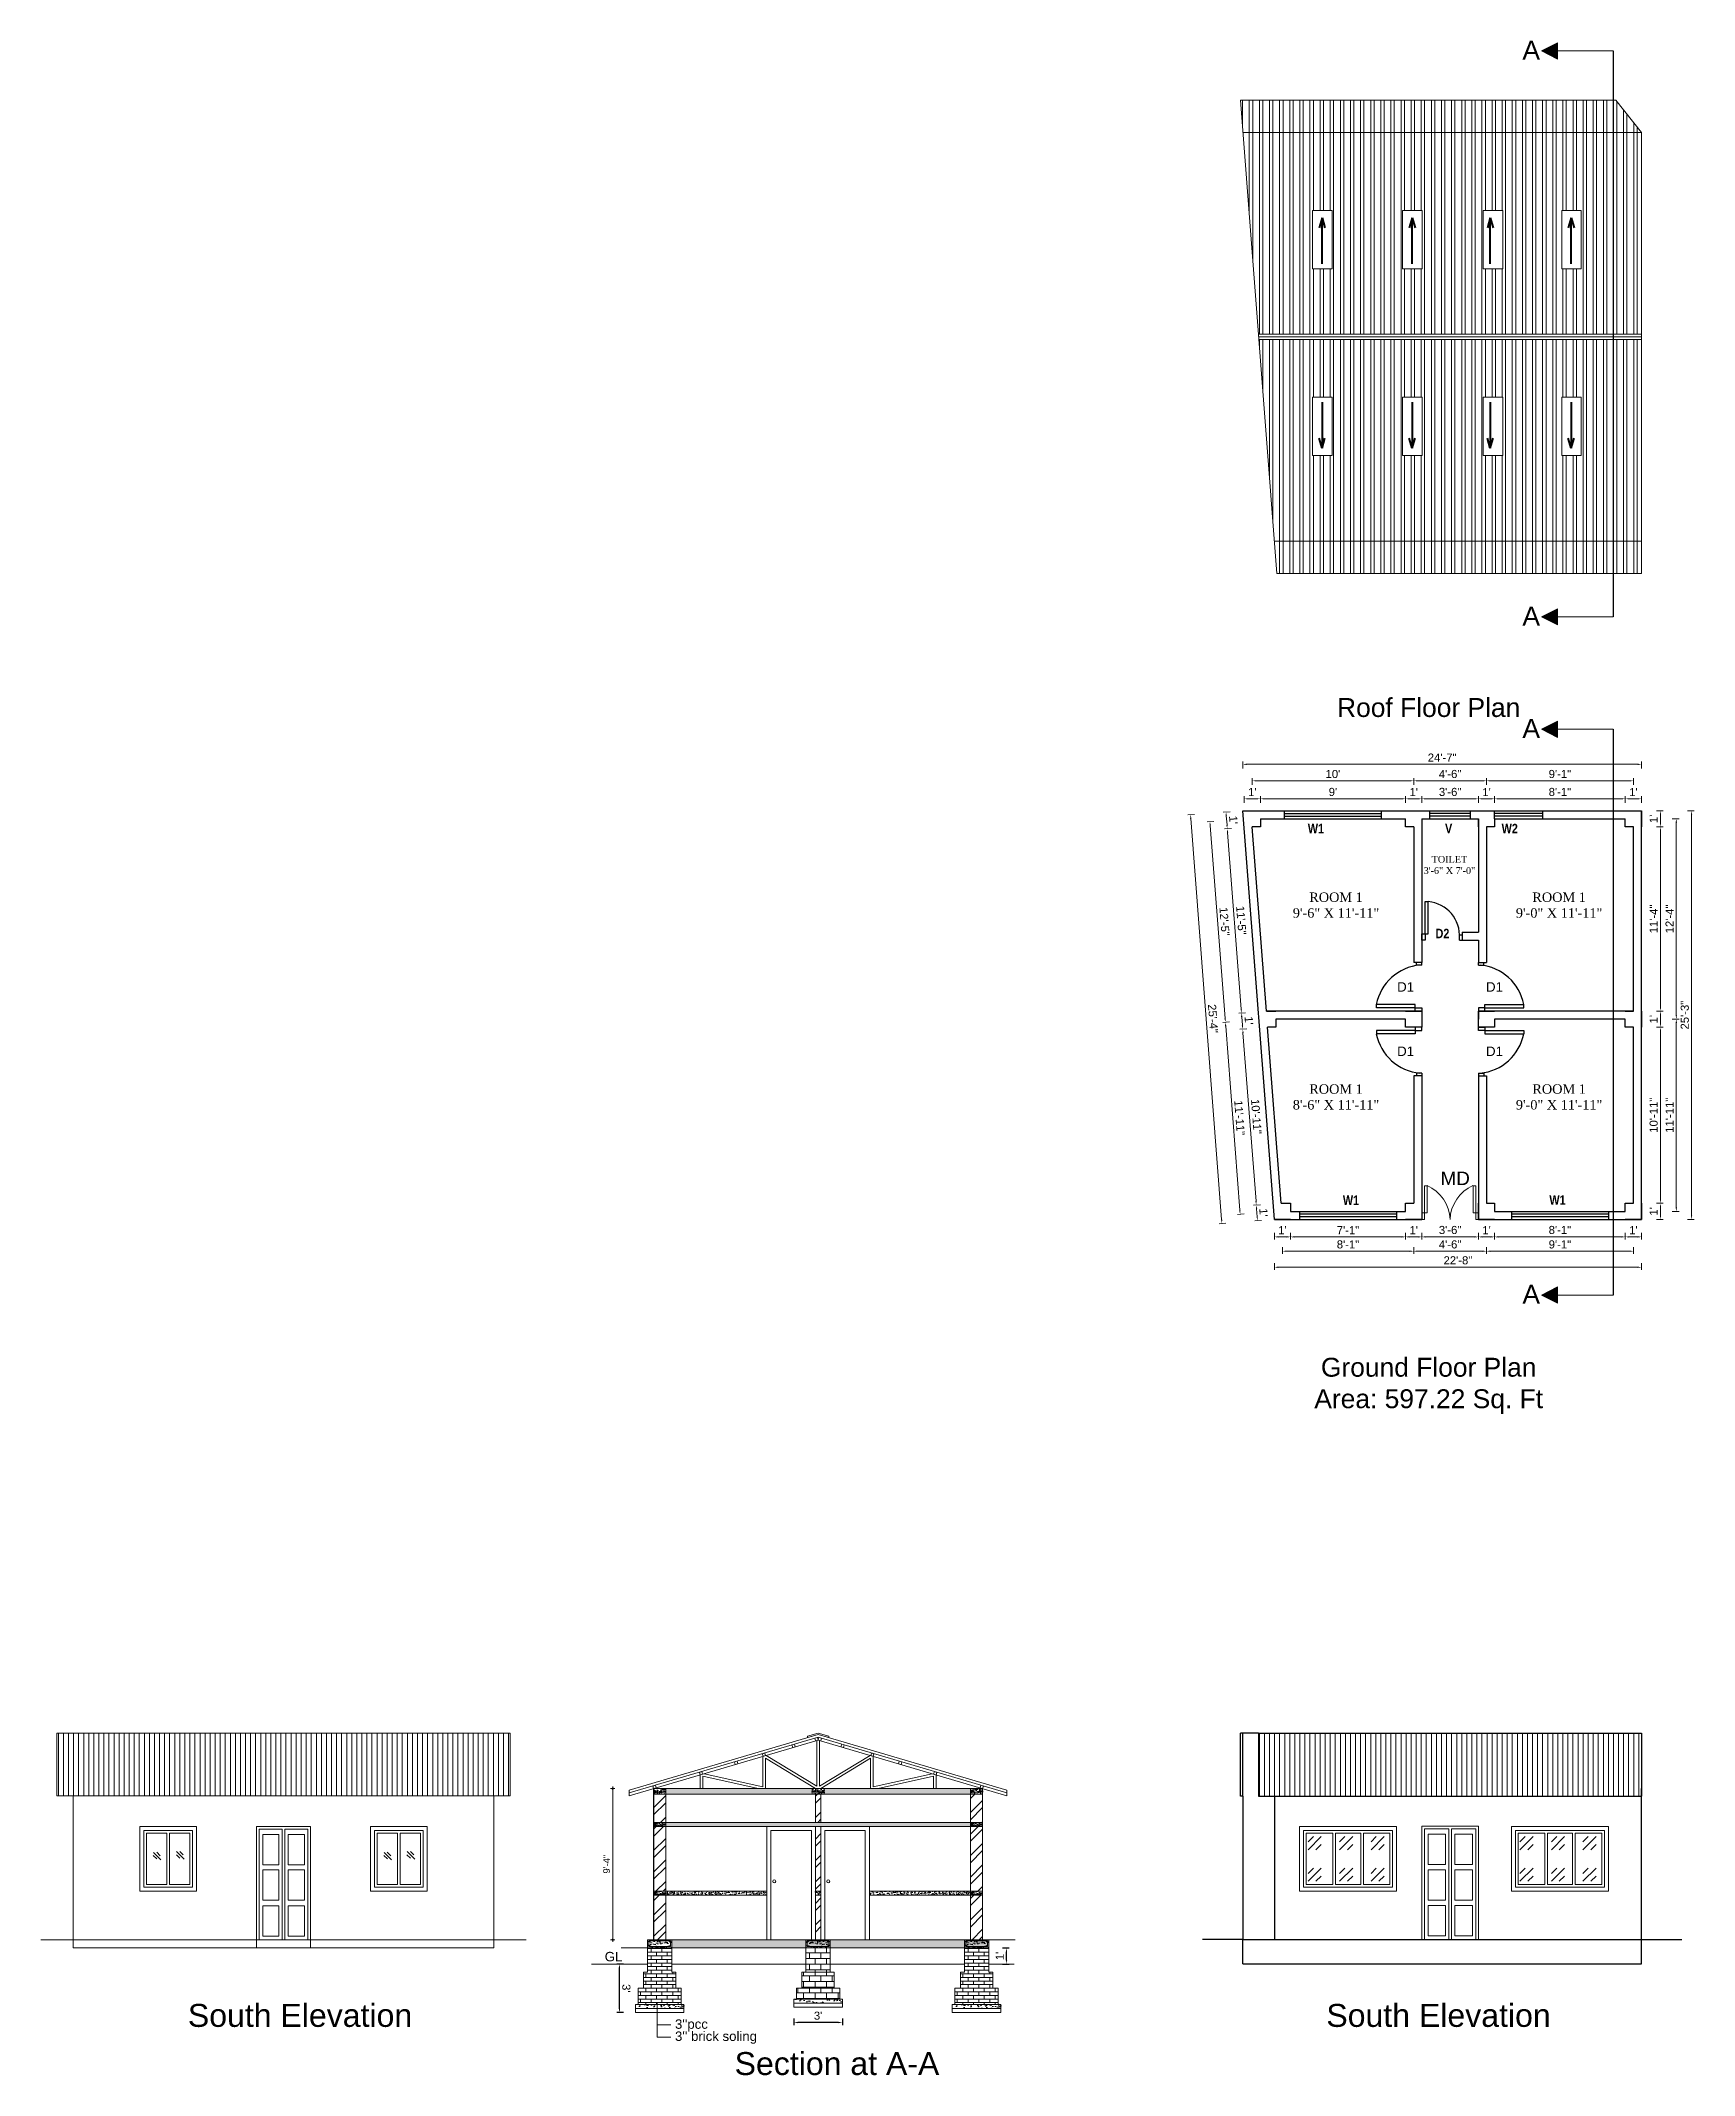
# Model space of a CAD drawing. Header units: inches. Extents: x 100101 to 119806, y -2288 to 8641.
# Drawn here: x 112939 to 114165, y 766 to 2274 of the extents above; entities that cross this region are included whole.
import ezdxf

# ---------------------------------------------------------------- set-up
doc = ezdxf.new("R2010")
doc.units = ezdxf.units.IN
doc.header["$LTSCALE"] = 0.5
doc.header["$MEASUREMENT"] = 0
doc.header["$PDMODE"] = 66
for name, color, linetype, lineweight in [('DIM_LINE', 173, 'Continuous', 20), ('door', 202, 'Continuous', 5), ('hatch', 9, 'Continuous', 0), ('steps', 253, 'Continuous', 20), ('Toilet', 7, 'Continuous', 25), ('truss', 1, 'Continuous', 25), ('WALL - A', 1, 'Continuous', 40)]:
    doc.layers.add(name, color=color, linetype=linetype, lineweight=lineweight)
doc.layers.add('DIMENSION', color=5, linetype='Continuous')
doc.styles.add('Lettring Text', font='arial.ttf')
doc.styles.get("Standard").update_dxf_attribs({"font": 'arial.ttf'})
doc.dimstyles.new('Copy of Standard', dxfattribs={"dimtxt": 6, "dimasz": 2.875, "dimexe": 2, "dimexo": 4, "dimgap": 2, "dimtad": 1, "dimdec": 0, "dimrnd": 1, "dimzin": 0, "dimdsep": 46, "dimlunit": 4, "dimtxsty": 'Lettring Text', "dimcen": 0.1, "dimclrd": 7, "dimclre": 7, "dimclrt": 7, "dimazin": 0, "dimtfac": 0.645, "dimtdec": 0, "dimtmove": 1, "dimatfit": 0, "dimfxl": 3, "dimfxlon": 1, "dimtfillclr": 256, "dimtolj": 1, "dimtzin": 0, "dimlwd": -1, "dimlwe": -1, "dimarcsym": 2})
doc.dimstyles.new('S8', dxfattribs={"dimtxt": 5, "dimasz": 1, "dimexe": 6, "dimexo": 18, "dimgap": 1.9375, "dimtad": 1, "dimdec": 0, "dimzin": 3, "dimdsep": 46, "dimlunit": 4, "dimtxsty": 'Standard', "dimblk": 'dot 2', "dimcen": 12, "dimse1": 1, "dimse2": 1, "dimclrd": 1, "dimclre": 1, "dimclrt": 256, "dimadec": 0, "dimazin": 0, "dimtfac": 0.75, "dimtdec": 0, "dimtix": 1, "dimtmove": 1, "dimatfit": 3, "dimldrblk": 'DOT', "dimfxl": 1, "dimtolj": 1, "dimtzin": 0, "dimlwd": 9, "dimlwe": 9, "dimarcsym": 0})
pattern_1 = [(90, (0, -1418.637), (-7.5, 0), []), (90, (2.5, -1416.137), (-7.5, 0), [])]
pattern_2 = [(50, (-250414.4205, 30258.723), (3.586300913, -0.313760675), [0.375, -4.125]), (355, (-250414.4205, 30258.723), (-0.693756668, 3.76096067), [0.3, -3.3]), (100.4514445, (-250414.1216, 30258.6967), (2.892544234, 3.447199955), [0.31870096, -3.50571056]), (46.1842, (-250414.4205, 30259.723), (5.336206653, -0.827596404), [0.5625, -6.1875]), (96.6356355, (-250413.976, 30259.654), (4.67330973, 4.870593004), [0.47805171, -5.2585688]), (351.184164, (-250414.4205, 30259.723), (4.673309725, 4.870593), [0.45, -4.950000005]), (21, (-250413.9205, 30259.473), (2.98453526, -2.013094453), [0.375, -4.125]), (326, (-250413.9205, 30259.473), (1.21657666, 3.625750225), [0.3, -3.3]), (71.4514447, (-250413.6718, 30259.305), (4.201111884, 1.612655764), [0.31870095, -3.50571056]), (37.5, (-250414.4205, 30258.7229), (0.0607992766, 1.664469269), [0, -3.26, 0, -3.35, 0, -3.3125]), (7.5, (-250414.4205, 30258.7229), (1.315347687, 1.972058559), [0, -1.91, 0, -3.185, 0, -1.2625]), (327.5, (-250415.5355, 30258.7229), (2.669112181, -0.1127743587), [0, -1.25, 0, -3.9, 0, -5.175]), (317.5, (-250416.0355, 30258.723), (2.915930847, 0.500524912), [0, -1.625, 0, -2.59, 0, -3.675])]
pattern_3 = [(45, (-250414.42, 30258.723), (-7.9549513, 7.9549513), []), (45, (-250409.117, 30258.723), (-7.9549513, 7.9549513), [])]
pattern_4 = [(50, (49069.586, 117378.929), (5.73808146, -0.50201708), [0.6, -6.6]), (355, (49069.586, 117378.929), (-1.11001067, 6.01753707), [0.48, -5.28]), (100.4514, (49070.064, 117378.8874), (4.62807505, 5.51551634), [0.50992152, -5.6091369]), (46.1842, (49069.586, 117380.529), (8.5379284, -1.3241521), [0.9, -9.9]), (96.6356, (49070.298, 117380.419), (7.47730164, 7.79294297), [0.7648823, -8.413704]), (351.1842, (49069.586, 117380.529), (7.47729556, 7.7929488), [0.72, -7.92]), (21, (49070.386, 117380.129), (4.77525642, -3.22095113), [0.6, -6.6]), (326, (49070.386, 117380.129), (1.94652266, 5.80120036), [0.48, -5.28]), (71.4514, (49070.784, 117379.861), (6.72178103, 2.58024397), [0.50992152, -5.6091369]), (37.5, (49069.586, 117378.9292), (0.097278843, 2.66315083), [0, -5.216, 0, -5.36, 0, -5.3]), (7.5, (49069.586, 117378.9292), (2.1045563, 3.155293695), [0, -3.056, 0, -5.096, 0, -2.02]), (327.5, (49067.802, 117378.9292), (4.27057949, -0.180438974), [0, -2, 0, -6.24, 0, -8.28]), (317.5, (49067.002, 117378.9292), (4.66548935, 0.80083986), [0, -2.6, 0, -4.144, 0, -5.88])]
pattern_5 = [(50, (49304.586, 117378.929), (5.73808146, -0.50201708), [0.6, -6.6]), (355, (49304.586, 117378.929), (-1.11001067, 6.01753707), [0.48, -5.28]), (100.4514, (49305.064, 117378.8874), (4.62807505, 5.51551634), [0.50992152, -5.6091369]), (46.1842, (49304.586, 117380.529), (8.5379284, -1.3241521), [0.9, -9.9]), (96.6356, (49305.298, 117380.419), (7.47730164, 7.79294297), [0.7648823, -8.413704]), (351.1842, (49304.586, 117380.529), (7.47729556, 7.7929488), [0.72, -7.92]), (21, (49305.386, 117380.129), (4.77525642, -3.22095113), [0.6, -6.6]), (326, (49305.386, 117380.129), (1.94652266, 5.80120036), [0.48, -5.28]), (71.4514, (49305.784, 117379.861), (6.72178103, 2.58024397), [0.50992152, -5.6091369]), (37.5, (49304.586, 117378.9292), (0.097278843, 2.66315083), [0, -5.216, 0, -5.36, 0, -5.3]), (7.5, (49304.586, 117378.9292), (2.1045563, 3.155293695), [0, -3.056, 0, -5.096, 0, -2.02]), (327.5, (49302.802, 117378.9292), (4.27057949, -0.180438974), [0, -2, 0, -6.24, 0, -8.28]), (317.5, (49302.002, 117378.9292), (4.66548935, 0.80083986), [0, -2.6, 0, -4.144, 0, -5.88])]
pattern_6 = [(130, (177843.58, 117378.929), (-5.73808146, -0.50201708), [0.6, -6.6]), (185, (177843.58, 117378.929), (1.11001067, 6.01753707), [0.48, -5.28]), (79.5486, (177843.1017, 117378.8874), (-4.62807505, 5.51551634), [0.50992152, -5.6091369]), (133.8158, (177843.58, 117380.529), (-8.5379284, -1.3241521), [0.9, -9.9]), (83.3644, (177842.868, 117380.419), (-7.47730164, 7.79294297), [0.7648823, -8.413704]), (188.8158, (177843.58, 117380.529), (-7.47729556, 7.7929488), [0.72, -7.92]), (159, (177842.78, 117380.129), (-4.77525642, -3.22095113), [0.6, -6.6]), (214, (177842.78, 117380.129), (-1.94652266, 5.80120036), [0.48, -5.28]), (108.5486, (177842.382, 117379.861), (-6.72178103, 2.58024397), [0.50992152, -5.6091369]), (142.5, (177843.5799, 117378.9292), (-0.097278843, 2.66315083), [0, -5.216, 0, -5.36, 0, -5.3]), (172.5, (177843.5799, 117378.9292), (-2.1045563, 3.155293695), [0, -3.056, 0, -5.096, 0, -2.02]), (212.5, (177845.3639, 117378.9292), (-4.27057949, -0.180438974), [0, -2, 0, -6.24, 0, -8.28]), (222.5, (177846.164, 117378.9292), (-4.66548935, 0.80083986), [0, -2.6, 0, -4.144, 0, -5.88])]
pattern_7 = [(0, (145711.0537, 80119.564), (0, 4.25), []), (90, (145711.054, 80119.564), (-8.5, 5e-16), [4.25, -4.25]), (90, (145715.304, 80119.564), (-8.5, 5e-16), [-4.25, 4.25])]
pattern_8 = [(45, (-320.56, 0), (23.3345238, 0), [13.75, -19.25]), (45, (-314.727, 0), (23.3345238, 0), [5.5, -27.5]), (45, (-320.56, 5.834), (23.3345238, 0), [5.5, -27.5])]
pattern_9 = [(45, (-163.48, 0), (23.3345238, 0), [13.75, -19.25]), (45, (-157.647, 0), (23.3345238, 0), [5.5, -27.5]), (45, (-163.48, 5.834), (23.3345238, 0), [5.5, -27.5])]

msp = doc.modelspace()

# ---------------------------------------------------------------- texts
at = {"color": 7, "linetype": 'ByBlock', "lineweight": 5}
for s, insert, char_height, width, attachment_point in [('A', (114037.5, 2274.4), 14, 26.58, 1), ('A', (114037.5, 1854.9), 14, 26.58, 1), ('{\\fArial CE|b0|i0|c0|p34;Roof\\fArial CE|b0|i0|c238|p34; Floor Plan}', (113968, 1780), 14, 235.547, 5), ('A', (114037.5, 1771.6), 14, 26.58, 1), ('MD', (113976.8, 1436.1), 10, 44.166, 1), ('A', (114037.5, 1352.2), 14, 26.58, 1), ('{\\fArial CE|b0|i0|c238|p34;Ground Floor Plan\\PArea: \\fArial CE|b0|i0|c0|p34;597.22\\fArial CE|b0|i0|c238|p34; Sq. Ft}', (113968, 1277.3), 14, 235.547, 5), ('{\\fArial CE|b0|i0|c0|p34;GL}', (113357.1, 857.7), 7, 174.101, 1), ('{\\fArial CE|b0|i0|c238|p34;\\P\\fArial CE|b0|i0|c0|p34;\\H2.8333x;South\\fArial CE|b0|i0|c238|p34; El\\fArial CE|b0|i0|c0|p34;e\\fArial CE|b0|i0|c238|p34;vation}', (113131.2, 815.5), 6, 195.297, 5), ('{\\fArial CE|b0|i0|c238|p34;\\P\\fArial CE|b0|i0|c0|p34;\\H2.8333x;South\\fArial CE|b0|i0|c238|p34; El\\fArial CE|b0|i0|c0|p34;e\\fArial CE|b0|i0|c238|p34;vation}', (113975.3, 815.5), 6, 195.297, 5), ("{\\fArial CE|b0|i0|c238|p34;3'}'{\\fArial CE|b0|i0|c238|p34;pcc}", (113409.2, 807.7), 7, 174.101, 1), ("{\\fArial CE|b0|i0|c238|p34;3'}'{\\fArial CE|b0|i0|c238|p34; brick soling}", (113409.2, 798.7), 7, 174.101, 1), ('{\\fArial CE|b0|i0|c238|p34;\\P\\H2.8333x;Section at A-A}', (113529.3, 779.8), 6, 232.962, 5)]:
    msp.add_mtext(s, dxfattribs=dict(at, insert=insert, char_height=char_height, width=width, attachment_point=attachment_point))
at = {"layer": 'steps', "color": 7, "ltscale": 0.3}
for s, insert, char_height, width, attachment_point in [('{\\fTechnic|b1|i0|c2|p2;W1}', (113884.4, 1686.9), 7, 55.268, 8), ('{\\fTechnic|b1|i0|c2|p2;V}', (113982.8, 1686.9), 7, 55.268, 8), ('{\\fTechnic|b1|i0|c2|p2;W2}', (114028.1, 1686.9), 7, 55.268, 8), ('{\\fTimes New Roman|b0|i0|c0|p18;TOILET\\P3\'-6" X 7\'-0"}', (113983.4, 1670.1), 5, 55.268, 2), ('{\\fTimes New Roman|b0|i0|c0|p18;ROOM 1\\P9\'-6" X 11\'-11"}', (113899.3, 1643), 7, 65.281, 2), ('{\\fTimes New Roman|b0|i0|c0|p18;ROOM 1\\P9\'-0" X 11\'-11"}', (114064.7, 1643), 7, 64.575, 2), ('{\\fTechnic|b1|i0|c2|p2;D2}', (113978.2, 1616.1), 7, 55.268, 2), ('{\\fTimes New Roman|b0|i0|c0|p18;ROOM 1\\P8\'-6" X 11\'-11"}', (113899.3, 1500.8), 7, 65.281, 2), ('{\\fTimes New Roman|b0|i0|c0|p18;ROOM 1\\P9\'-0" X 11\'-11"}', (114064.7, 1500.8), 7, 64.575, 2), ('{\\fTechnic|b1|i0|c2|p2;W1}', (113910.4, 1411.4), 7, 55.268, 8), ('{\\fTechnic|b1|i0|c2|p2;W1}', (114063.5, 1411.5), 7, 55.268, 8)]:
    msp.add_mtext(s, dxfattribs=dict(at, insert=insert, char_height=char_height, width=width, attachment_point=attachment_point))
at = {"layer": 'steps', "color": 7, "ltscale": 0.3, "char_height": 7}
for insert, attachment_point in [((113950.9, 1576.5), 2), ((114016.8, 1576.5), 2), ((113950.9, 1521.8), 8), ((114016.8, 1521.8), 8)]:
    msp.add_mtext_dynamic_manual_height_columns('{\\W1;D1}', width=18.621, gutter_width=40, heights=[0], dxfattribs=dict(at, insert=insert, attachment_point=attachment_point))

# ---------------------------------------------------------------- blocks, each defined once
blk = doc.blocks.new('*D871')
at = {"layer": 'Defpoints', "color": 0, "transparency": 16777216}
for p in [(113843.2, 1712.4), (113843.2, 1697.6), (113950.9, 1697.6)]:
    blk.add_point(p, dxfattribs=at)
at = {"layer": 'steps', "color": 7, "transparency": 16777216}
for p, q in [((113843.2, 1709.4), (113843.2, 1714.4)), ((113948, 1712.4), (113846.1, 1712.4)), ((113950.9, 1709.4), (113950.9, 1714.4))]:
    blk.add_line(p, q, dxfattribs=at)
for points in [[(113846.1, 1712.9), (113846.1, 1712), (113843.2, 1712.4)], [(113948, 1712.9), (113948, 1712), (113950.9, 1712.4)]]:
    blk.add_solid(points, dxfattribs=at)
at = {"layer": 'steps', "color": 7, "transparency": 16777216, "insert": (113897, 1717.5), "char_height": 6, "attachment_point": 5, "style": 'Lettring Text'}
blk.add_mtext("\\A1;9'", dxfattribs=at)
blk = doc.blocks.new('*D880')
at = {"layer": 'Defpoints', "color": 0, "transparency": 16777216}
for p in [(113831.2, 1712.4), (113831.2, 1703.6), (113843.2, 1697.6)]:
    blk.add_point(p, dxfattribs=at)
at = {"layer": 'steps', "color": 7, "transparency": 16777216}
for p, q in [((113831.2, 1709.4), (113831.2, 1714.4)), ((113840.3, 1712.4), (113834.1, 1712.4)), ((113843.2, 1709.4), (113843.2, 1714.4))]:
    blk.add_line(p, q, dxfattribs=at)
for points in [[(113834.1, 1712.9), (113834.1, 1712), (113831.2, 1712.4)], [(113840.3, 1712.9), (113840.3, 1712), (113843.2, 1712.4)]]:
    blk.add_solid(points, dxfattribs=at)
at = {"layer": 'steps', "color": 7, "transparency": 16777216, "insert": (113837.2, 1717.4), "char_height": 6, "attachment_point": 5, "style": 'Lettring Text'}
blk.add_mtext("\\A1;1'", dxfattribs=at)
blk = doc.blocks.new('*D881')
at = {"layer": 'Defpoints', "color": 0, "transparency": 16777216}
for p in [(114004.9, 1712.4), (113962.9, 1697.6), (114004.9, 1697.6)]:
    blk.add_point(p, dxfattribs=at)
at = {"layer": 'steps', "color": 7, "transparency": 16777216}
for p, q in [((113962.9, 1709.4), (113962.9, 1714.4)), ((113965.7, 1712.4), (114002, 1712.4)), ((114004.9, 1709.4), (114004.9, 1714.4))]:
    blk.add_line(p, q, dxfattribs=at)
for points in [[(113965.7, 1712.9), (113965.7, 1712), (113962.9, 1712.4)], [(114002, 1712.9), (114002, 1712), (114004.9, 1712.4)]]:
    blk.add_solid(points, dxfattribs=at)
at = {"layer": 'steps', "color": 7, "transparency": 16777216, "insert": (113983.9, 1717.5), "char_height": 6, "attachment_point": 5, "style": 'Lettring Text'}
blk.add_mtext('\\A1;3\'-6"', dxfattribs=at)
blk = doc.blocks.new('*D882')
at = {"layer": 'Defpoints', "color": 0, "transparency": 16777216}
for p in [(114016.9, 1712.4), (114004.9, 1697.6), (114016.9, 1697.6)]:
    blk.add_point(p, dxfattribs=at)
at = {"layer": 'steps', "color": 7, "transparency": 16777216}
for p, q in [((114004.9, 1709.4), (114004.9, 1714.4)), ((114007.7, 1712.4), (114014, 1712.4)), ((114016.9, 1709.4), (114016.9, 1714.4))]:
    blk.add_line(p, q, dxfattribs=at)
for points in [[(114007.7, 1712.9), (114007.7, 1712), (114004.9, 1712.4)], [(114014, 1712.9), (114014, 1712), (114016.9, 1712.4)]]:
    blk.add_solid(points, dxfattribs=at)
at = {"layer": 'steps', "color": 7, "transparency": 16777216, "insert": (114010.9, 1717.4), "char_height": 6, "attachment_point": 5, "style": 'Lettring Text'}
blk.add_mtext("\\A1;1'", dxfattribs=at)
blk = doc.blocks.new('*D883')
at = {"layer": 'Defpoints', "color": 0, "transparency": 16777216}
for p in [(114113.8, 1712.4), (114016.9, 1697.6), (114113.8, 1697.6)]:
    blk.add_point(p, dxfattribs=at)
at = {"layer": 'steps', "color": 7, "transparency": 16777216}
for p, q in [((114016.9, 1709.4), (114016.9, 1714.4)), ((114019.7, 1712.4), (114110.9, 1712.4)), ((114113.8, 1709.4), (114113.8, 1714.4))]:
    blk.add_line(p, q, dxfattribs=at)
for points in [[(114019.7, 1712.9), (114019.7, 1712), (114016.9, 1712.4)], [(114110.9, 1712.9), (114110.9, 1712), (114113.8, 1712.4)]]:
    blk.add_solid(points, dxfattribs=at)
at = {"layer": 'steps', "color": 7, "transparency": 16777216, "insert": (114065.3, 1717.5), "char_height": 6, "attachment_point": 5, "style": 'Lettring Text'}
blk.add_mtext('\\A1;8\'-1"', dxfattribs=at)
blk = doc.blocks.new('*D884')
at = {"layer": 'Defpoints', "color": 0, "transparency": 16777216}
for p in [(114125.8, 1712.4), (114113.8, 1697.6), (114125.8, 1703.6)]:
    blk.add_point(p, dxfattribs=at)
at = {"layer": 'steps', "color": 7, "transparency": 16777216}
for p, q in [((114113.8, 1709.4), (114113.8, 1714.4)), ((114116.6, 1712.4), (114122.9, 1712.4)), ((114125.8, 1709.4), (114125.8, 1714.4))]:
    blk.add_line(p, q, dxfattribs=at)
for points in [[(114116.6, 1712.9), (114116.6, 1712), (114113.8, 1712.4)], [(114122.9, 1712.9), (114122.9, 1712), (114125.8, 1712.4)]]:
    blk.add_solid(points, dxfattribs=at)
at = {"layer": 'steps', "color": 7, "transparency": 16777216, "insert": (114119.8, 1717.4), "char_height": 6, "attachment_point": 5, "style": 'Lettring Text'}
blk.add_mtext("\\A1;1'", dxfattribs=at)
blk = doc.blocks.new('*D885')
at = {"layer": 'Defpoints', "color": 0, "transparency": 16777216}
for p in [(113962.9, 1712.4), (113950.9, 1697.6), (113962.9, 1697.6)]:
    blk.add_point(p, dxfattribs=at)
at = {"layer": 'steps', "color": 7, "transparency": 16777216}
for p, q in [((113950.9, 1709.4), (113950.9, 1714.4)), ((113953.7, 1712.4), (113960, 1712.4)), ((113962.9, 1709.4), (113962.9, 1714.4))]:
    blk.add_line(p, q, dxfattribs=at)
for points in [[(113953.7, 1712.9), (113953.7, 1712), (113950.9, 1712.4)], [(113960, 1712.9), (113960, 1712), (113962.9, 1712.4)]]:
    blk.add_solid(points, dxfattribs=at)
at = {"layer": 'steps', "color": 7, "transparency": 16777216, "insert": (113956.9, 1717.4), "char_height": 6, "attachment_point": 5, "style": 'Lettring Text'}
blk.add_mtext("\\A1;1'", dxfattribs=at)
blk = doc.blocks.new('*D872')
at = {"layer": 'Defpoints', "color": 0, "transparency": 16777216}
for p in [(113956.9, 1725.8), (113837.2, 1712.4), (113956.9, 1712.4)]:
    blk.add_point(p, dxfattribs=at)
at = {"layer": 'steps', "color": 7, "transparency": 16777216}
for p, q in [((113837.2, 1722.8), (113837.2, 1727.8)), ((113840.1, 1725.8), (113954, 1725.8)), ((113956.9, 1722.8), (113956.9, 1727.8))]:
    blk.add_line(p, q, dxfattribs=at)
for points in [[(113840.1, 1726.2), (113840.1, 1725.3), (113837.2, 1725.8)], [(113954, 1726.2), (113954, 1725.3), (113956.9, 1725.8)]]:
    blk.add_solid(points, dxfattribs=at)
at = {"layer": 'steps', "color": 7, "transparency": 16777216, "insert": (113897, 1730.8), "char_height": 6, "attachment_point": 5, "style": 'Lettring Text'}
blk.add_mtext("\\A1;10'", dxfattribs=at)
blk = doc.blocks.new('*D873')
at = {"layer": 'Defpoints', "color": 0, "transparency": 16777216}
for p in [(114010.9, 1725.8), (113956.9, 1712.4), (114010.9, 1712.4)]:
    blk.add_point(p, dxfattribs=at)
at = {"layer": 'steps', "color": 7, "transparency": 16777216}
for p, q in [((113956.9, 1722.8), (113956.9, 1727.8)), ((113959.7, 1725.8), (114008, 1725.8)), ((114010.9, 1722.8), (114010.9, 1727.8))]:
    blk.add_line(p, q, dxfattribs=at)
for points in [[(113959.7, 1726.2), (113959.7, 1725.3), (113956.9, 1725.8)], [(114008, 1726.2), (114008, 1725.3), (114010.9, 1725.8)]]:
    blk.add_solid(points, dxfattribs=at)
at = {"layer": 'steps', "color": 7, "transparency": 16777216, "insert": (113983.9, 1730.8), "char_height": 6, "attachment_point": 5, "style": 'Lettring Text'}
blk.add_mtext('\\A1;4\'-6"', dxfattribs=at)
blk = doc.blocks.new('*D886')
at = {"layer": 'Defpoints', "color": 0, "transparency": 16777216}
for p in [(114119.8, 1725.8), (114010.9, 1712.4), (114119.8, 1703.6)]:
    blk.add_point(p, dxfattribs=at)
at = {"layer": 'steps', "color": 7, "transparency": 16777216}
for p, q in [((114010.9, 1722.8), (114010.9, 1727.8)), ((114013.7, 1725.8), (114116.9, 1725.8)), ((114119.8, 1722.8), (114119.8, 1727.8))]:
    blk.add_line(p, q, dxfattribs=at)
for points in [[(114013.7, 1726.2), (114013.7, 1725.3), (114010.9, 1725.8)], [(114116.9, 1726.2), (114116.9, 1725.3), (114119.8, 1725.8)]]:
    blk.add_solid(points, dxfattribs=at)
at = {"layer": 'steps', "color": 7, "transparency": 16777216, "insert": (114065.3, 1730.8), "char_height": 6, "attachment_point": 5, "style": 'Lettring Text'}
blk.add_mtext('\\A1;9\'-1"', dxfattribs=at)
blk = doc.blocks.new('*D887')
at = {"layer": 'Defpoints', "color": 0, "transparency": 16777216}
for p in [(114125.8, 1738), (113830.3, 1703.6), (114125.8, 1703.6)]:
    blk.add_point(p, dxfattribs=at)
at = {"layer": 'steps', "color": 7, "transparency": 16777216}
for p, q in [((113830.3, 1735), (113830.3, 1740)), ((113833.1, 1738), (114122.9, 1738)), ((114125.8, 1735), (114125.8, 1740))]:
    blk.add_line(p, q, dxfattribs=at)
for points in [[(113833.1, 1738.5), (113833.1, 1737.5), (113830.3, 1738)], [(114122.9, 1738.5), (114122.9, 1737.5), (114125.8, 1738)]]:
    blk.add_solid(points, dxfattribs=at)
at = {"layer": 'steps', "color": 7, "transparency": 16777216, "insert": (113978, 1743), "char_height": 6, "attachment_point": 5, "style": 'Lettring Text'}
blk.add_mtext('\\A1;24\'-7"', dxfattribs=at)
blk = doc.blocks.new('*D888')
at = {"layer": 'Defpoints', "color": 0, "transparency": 16777216}
for p in [(114125.8, 1703.6), (114125.8, 1691.6), (114139.8, 1691.6)]:
    blk.add_point(p, dxfattribs=at)
at = {"layer": 'steps', "color": 7, "transparency": 16777216}
for p, q in [((114136.8, 1703.6), (114141.8, 1703.6)), ((114136.8, 1691.6), (114141.8, 1691.6)), ((114139.8, 1700.8), (114139.8, 1694.5))]:
    blk.add_line(p, q, dxfattribs=at)
for points in [[(114139.4, 1700.8), (114140.3, 1700.8), (114139.8, 1703.6)], [(114139.4, 1694.5), (114140.3, 1694.5), (114139.8, 1691.6)]]:
    blk.add_solid(points, dxfattribs=at)
at = {"layer": 'steps', "color": 7, "transparency": 16777216, "insert": (114134.8, 1697.6), "char_height": 6, "attachment_point": 5, "rotation": 90, "style": 'Lettring Text'}
blk.add_mtext("\\A1;1'", dxfattribs=at)
blk = doc.blocks.new('*D889')
at = {"layer": 'Defpoints', "color": 0, "transparency": 16777216}
for p in [(114125.8, 1691.6), (114125.8, 1555.1), (114139.8, 1555.1)]:
    blk.add_point(p, dxfattribs=at)
at = {"layer": 'steps', "color": 7, "transparency": 16777216}
for p, q in [((114136.8, 1691.6), (114141.8, 1691.6)), ((114139.8, 1688.8), (114139.8, 1558)), ((114136.8, 1555.1), (114141.8, 1555.1))]:
    blk.add_line(p, q, dxfattribs=at)
for points in [[(114139.4, 1688.8), (114140.3, 1688.8), (114139.8, 1691.6)], [(114139.4, 1558), (114140.3, 1558), (114139.8, 1555.1)]]:
    blk.add_solid(points, dxfattribs=at)
at = {"layer": 'steps', "color": 7, "transparency": 16777216, "insert": (114134.8, 1623.4), "char_height": 6, "attachment_point": 5, "rotation": 90, "style": 'Lettring Text'}
blk.add_mtext('\\A1;11\'-4"', dxfattribs=at)
blk = doc.blocks.new('*D890')
at = {"layer": 'Defpoints', "color": 0, "transparency": 16777216}
for p in [(114125.8, 1555.1), (114119.8, 1543.1), (114139.8, 1543.1)]:
    blk.add_point(p, dxfattribs=at)
at = {"layer": 'steps', "color": 7, "transparency": 16777216}
for p, q in [((114136.8, 1555.1), (114141.8, 1555.1)), ((114136.8, 1543.1), (114141.8, 1543.1)), ((114139.8, 1552.3), (114139.8, 1546))]:
    blk.add_line(p, q, dxfattribs=at)
for points in [[(114139.4, 1552.3), (114140.3, 1552.3), (114139.8, 1555.1)], [(114139.4, 1546), (114140.3, 1546), (114139.8, 1543.1)]]:
    blk.add_solid(points, dxfattribs=at)
at = {"layer": 'steps', "color": 7, "transparency": 16777216, "insert": (114134.8, 1549.1), "char_height": 6, "attachment_point": 5, "rotation": 90, "style": 'Lettring Text'}
blk.add_mtext("\\A1;1'", dxfattribs=at)
blk = doc.blocks.new('*D891')
at = {"layer": 'Defpoints', "color": 0, "transparency": 16777216}
for p in [(114119.8, 1543.1), (114125.8, 1412.6), (114139.8, 1412.6)]:
    blk.add_point(p, dxfattribs=at)
at = {"layer": 'steps', "color": 7, "transparency": 16777216}
for p, q in [((114136.8, 1543.1), (114141.8, 1543.1)), ((114139.8, 1540.3), (114139.8, 1415.5)), ((114136.8, 1412.6), (114141.8, 1412.6))]:
    blk.add_line(p, q, dxfattribs=at)
for points in [[(114139.4, 1540.3), (114140.3, 1540.3), (114139.8, 1543.1)], [(114139.4, 1415.5), (114140.3, 1415.5), (114139.8, 1412.6)]]:
    blk.add_solid(points, dxfattribs=at)
at = {"layer": 'steps', "color": 7, "transparency": 16777216, "insert": (114134.8, 1477.9), "char_height": 6, "attachment_point": 5, "rotation": 90, "style": 'Lettring Text'}
blk.add_mtext('\\A1;10\'-11"', dxfattribs=at)
blk = doc.blocks.new('*D892')
at = {"layer": 'Defpoints', "color": 0, "transparency": 16777216}
for p in [(114125.8, 1412.6), (114125.8, 1400.6), (114139.8, 1400.6)]:
    blk.add_point(p, dxfattribs=at)
at = {"layer": 'steps', "color": 7, "transparency": 16777216}
for p, q in [((114136.8, 1412.6), (114141.8, 1412.6)), ((114139.8, 1409.8), (114139.8, 1403.5)), ((114136.8, 1400.6), (114141.8, 1400.6))]:
    blk.add_line(p, q, dxfattribs=at)
for points in [[(114139.4, 1409.8), (114140.3, 1409.8), (114139.8, 1412.6)], [(114139.4, 1403.5), (114140.3, 1403.5), (114139.8, 1400.6)]]:
    blk.add_solid(points, dxfattribs=at)
at = {"layer": 'steps', "color": 7, "transparency": 16777216, "insert": (114134.8, 1406.6), "char_height": 6, "attachment_point": 5, "rotation": 90, "style": 'Lettring Text'}
blk.add_mtext("\\A1;1'", dxfattribs=at)
blk = doc.blocks.new('*D874')
at = {"layer": 'Defpoints', "color": 0, "transparency": 16777216}
for p in [(114139.8, 1697.6), (114139.8, 1549.1), (114151.6, 1549.1)]:
    blk.add_point(p, dxfattribs=at)
at = {"layer": 'steps', "color": 7, "transparency": 16777216}
for p, q in [((114148.6, 1697.6), (114153.6, 1697.6)), ((114151.6, 1694.8), (114151.6, 1552)), ((114148.6, 1549.1), (114153.6, 1549.1))]:
    blk.add_line(p, q, dxfattribs=at)
for points in [[(114151.1, 1694.8), (114152.1, 1694.8), (114151.6, 1697.6)], [(114151.1, 1552), (114152.1, 1552), (114151.6, 1549.1)]]:
    blk.add_solid(points, dxfattribs=at)
at = {"layer": 'steps', "color": 7, "transparency": 16777216, "insert": (114146.6, 1623.4), "char_height": 6, "attachment_point": 5, "rotation": 90, "style": 'Lettring Text'}
blk.add_mtext('\\A1;12\'-4"', dxfattribs=at)
blk = doc.blocks.new('*D875')
at = {"layer": 'Defpoints', "color": 0, "transparency": 16777216}
for p in [(114139.8, 1549.1), (114139.8, 1406.6), (114151.6, 1406.6)]:
    blk.add_point(p, dxfattribs=at)
at = {"layer": 'steps', "color": 7, "transparency": 16777216}
for p, q in [((114148.6, 1549.1), (114153.6, 1549.1)), ((114151.6, 1546.3), (114151.6, 1409.5)), ((114148.6, 1406.6), (114153.6, 1406.6))]:
    blk.add_line(p, q, dxfattribs=at)
for points in [[(114151.1, 1546.3), (114152.1, 1546.3), (114151.6, 1549.1)], [(114151.1, 1409.5), (114152.1, 1409.5), (114151.6, 1406.6)]]:
    blk.add_solid(points, dxfattribs=at)
at = {"layer": 'steps', "color": 7, "transparency": 16777216, "insert": (114146.6, 1477.9), "char_height": 6, "attachment_point": 5, "rotation": 90, "style": 'Lettring Text'}
blk.add_mtext('\\A1;11\'-11"', dxfattribs=at)
blk = doc.blocks.new('*D893')
at = {"layer": 'Defpoints', "color": 0, "transparency": 16777216}
for p in [(114125.8, 1703.6), (114162.9, 1703.6), (114125.8, 1400.6)]:
    blk.add_point(p, dxfattribs=at)
at = {"layer": 'steps', "color": 7, "transparency": 16777216}
for p, q in [((114159.9, 1703.6), (114164.9, 1703.6)), ((114162.9, 1403.5), (114162.9, 1700.8)), ((114159.9, 1400.6), (114164.9, 1400.6))]:
    blk.add_line(p, q, dxfattribs=at)
for points in [[(114162.5, 1700.8), (114163.4, 1700.8), (114162.9, 1703.6)], [(114162.5, 1403.5), (114163.4, 1403.5), (114162.9, 1400.6)]]:
    blk.add_solid(points, dxfattribs=at)
at = {"layer": 'steps', "color": 7, "transparency": 16777216, "insert": (114157.9, 1552.1), "char_height": 6, "attachment_point": 5, "rotation": 90, "style": 'Lettring Text'}
blk.add_mtext('\\A1;25\'-3"', dxfattribs=at)
blk = doc.blocks.new('*D894')
at = {"layer": 'Defpoints', "color": 0, "transparency": 16777216}
for p in [(113853.6, 1400.6), (113865.6, 1400.6), (113865.6, 1387.7)]:
    blk.add_point(p, dxfattribs=at)
at = {"layer": 'steps', "color": 7, "transparency": 16777216}
for p, q in [((113853.6, 1390.7), (113853.6, 1385.7)), ((113856.5, 1387.7), (113862.7, 1387.7)), ((113865.6, 1390.7), (113865.6, 1385.7))]:
    blk.add_line(p, q, dxfattribs=at)
for points in [[(113856.5, 1388.2), (113856.5, 1387.2), (113853.6, 1387.7)], [(113862.7, 1388.2), (113862.7, 1387.2), (113865.6, 1387.7)]]:
    blk.add_solid(points, dxfattribs=at)
at = {"layer": 'steps', "color": 7, "transparency": 16777216, "insert": (113859.6, 1392.7), "char_height": 6, "attachment_point": 5, "style": 'Lettring Text'}
blk.add_mtext("\\A1;1'", dxfattribs=at)
blk = doc.blocks.new('*D895')
at = {"layer": 'Defpoints', "color": 0, "transparency": 16777216}
for p in [(113950.9, 1406.6), (113865.6, 1400.6), (113950.9, 1387.7)]:
    blk.add_point(p, dxfattribs=at)
at = {"layer": 'steps', "color": 7, "transparency": 16777216}
for p, q in [((113865.6, 1390.7), (113865.6, 1385.7)), ((113868.5, 1387.7), (113948, 1387.7)), ((113950.9, 1390.7), (113950.9, 1385.7))]:
    blk.add_line(p, q, dxfattribs=at)
for points in [[(113868.5, 1388.2), (113868.5, 1387.2), (113865.6, 1387.7)], [(113948, 1388.2), (113948, 1387.2), (113950.9, 1387.7)]]:
    blk.add_solid(points, dxfattribs=at)
at = {"layer": 'steps', "color": 7, "transparency": 16777216, "insert": (113908.2, 1392.7), "char_height": 6, "attachment_point": 5, "style": 'Lettring Text'}
blk.add_mtext('\\A1;7\'-1"', dxfattribs=at)
blk = doc.blocks.new('*D896')
at = {"layer": 'Defpoints', "color": 0, "transparency": 16777216}
for p in [(113950.9, 1406.6), (113962.9, 1400.6), (113962.9, 1387.7)]:
    blk.add_point(p, dxfattribs=at)
at = {"layer": 'steps', "color": 7, "transparency": 16777216}
for p, q in [((113950.9, 1390.7), (113950.9, 1385.7)), ((113953.7, 1387.7), (113960, 1387.7)), ((113962.9, 1390.7), (113962.9, 1385.7))]:
    blk.add_line(p, q, dxfattribs=at)
for points in [[(113953.7, 1388.2), (113953.7, 1387.2), (113950.9, 1387.7)], [(113960, 1388.2), (113960, 1387.2), (113962.9, 1387.7)]]:
    blk.add_solid(points, dxfattribs=at)
at = {"layer": 'steps', "color": 7, "transparency": 16777216, "insert": (113956.9, 1392.7), "char_height": 6, "attachment_point": 5, "style": 'Lettring Text'}
blk.add_mtext("\\A1;1'", dxfattribs=at)
blk = doc.blocks.new('*D897')
at = {"layer": 'Defpoints', "color": 0, "transparency": 16777216}
for p in [(113962.9, 1400.6), (114004.9, 1400.6), (114004.9, 1387.7)]:
    blk.add_point(p, dxfattribs=at)
at = {"layer": 'steps', "color": 7, "transparency": 16777216}
for p, q in [((113962.9, 1390.7), (113962.9, 1385.7)), ((113965.7, 1387.7), (114002, 1387.7)), ((114004.9, 1390.7), (114004.9, 1385.7))]:
    blk.add_line(p, q, dxfattribs=at)
for points in [[(113965.7, 1388.2), (113965.7, 1387.2), (113962.9, 1387.7)], [(114002, 1388.2), (114002, 1387.2), (114004.9, 1387.7)]]:
    blk.add_solid(points, dxfattribs=at)
at = {"layer": 'steps', "color": 7, "transparency": 16777216, "insert": (113983.9, 1392.8), "char_height": 6, "attachment_point": 5, "style": 'Lettring Text'}
blk.add_mtext('\\A1;3\'-6"', dxfattribs=at)
blk = doc.blocks.new('*D898')
at = {"layer": 'Defpoints', "color": 0, "transparency": 16777216}
for p in [(114016.9, 1406.6), (114004.9, 1400.6), (114016.9, 1387.7)]:
    blk.add_point(p, dxfattribs=at)
at = {"layer": 'steps', "color": 7, "transparency": 16777216}
for p, q in [((114004.9, 1390.7), (114004.9, 1385.7)), ((114007.7, 1387.7), (114014, 1387.7)), ((114016.9, 1390.7), (114016.9, 1385.7))]:
    blk.add_line(p, q, dxfattribs=at)
for points in [[(114007.7, 1388.2), (114007.7, 1387.2), (114004.9, 1387.7)], [(114014, 1388.2), (114014, 1387.2), (114016.9, 1387.7)]]:
    blk.add_solid(points, dxfattribs=at)
at = {"layer": 'steps', "color": 7, "transparency": 16777216, "insert": (114010.9, 1392.7), "char_height": 6, "attachment_point": 5, "style": 'Lettring Text'}
blk.add_mtext("\\A1;1'", dxfattribs=at)
blk = doc.blocks.new('*D899')
at = {"layer": 'Defpoints', "color": 0, "transparency": 16777216}
for p in [(114016.9, 1406.6), (114113.8, 1406.6), (114113.8, 1387.7)]:
    blk.add_point(p, dxfattribs=at)
at = {"layer": 'steps', "color": 7, "transparency": 16777216}
for p, q in [((114016.9, 1390.7), (114016.9, 1385.7)), ((114019.7, 1387.7), (114110.9, 1387.7)), ((114113.8, 1390.7), (114113.8, 1385.7))]:
    blk.add_line(p, q, dxfattribs=at)
for points in [[(114019.7, 1388.2), (114019.7, 1387.2), (114016.9, 1387.7)], [(114110.9, 1388.2), (114110.9, 1387.2), (114113.8, 1387.7)]]:
    blk.add_solid(points, dxfattribs=at)
at = {"layer": 'steps', "color": 7, "transparency": 16777216, "insert": (114065.3, 1392.8), "char_height": 6, "attachment_point": 5, "style": 'Lettring Text'}
blk.add_mtext('\\A1;8\'-1"', dxfattribs=at)
blk = doc.blocks.new('*D900')
at = {"layer": 'Defpoints', "color": 0, "transparency": 16777216}
for p in [(114113.8, 1406.6), (114125.8, 1400.6), (114125.8, 1387.7)]:
    blk.add_point(p, dxfattribs=at)
at = {"layer": 'steps', "color": 7, "transparency": 16777216}
for p, q in [((114113.8, 1390.7), (114113.8, 1385.7)), ((114116.6, 1387.7), (114122.9, 1387.7)), ((114125.8, 1390.7), (114125.8, 1385.7))]:
    blk.add_line(p, q, dxfattribs=at)
for points in [[(114116.6, 1388.2), (114116.6, 1387.2), (114113.8, 1387.7)], [(114122.9, 1388.2), (114122.9, 1387.2), (114125.8, 1387.7)]]:
    blk.add_solid(points, dxfattribs=at)
at = {"layer": 'steps', "color": 7, "transparency": 16777216, "insert": (114119.8, 1392.7), "char_height": 6, "attachment_point": 5, "style": 'Lettring Text'}
blk.add_mtext("\\A1;1'", dxfattribs=at)
blk = doc.blocks.new('*D868')
at = {"layer": 'Defpoints', "color": 0, "transparency": 16777216}
for p in [(113859.6, 1387.7), (113956.9, 1387.7), (113956.9, 1377.1)]:
    blk.add_point(p, dxfattribs=at)
at = {"layer": 'steps', "color": 7, "transparency": 16777216}
for p, q in [((113859.6, 1380.1), (113859.6, 1375.1)), ((113862.5, 1377.1), (113954, 1377.1)), ((113956.9, 1380.1), (113956.9, 1375.1))]:
    blk.add_line(p, q, dxfattribs=at)
for points in [[(113862.5, 1377.6), (113862.5, 1376.6), (113859.6, 1377.1)], [(113954, 1377.6), (113954, 1376.6), (113956.9, 1377.1)]]:
    blk.add_solid(points, dxfattribs=at)
at = {"layer": 'steps', "color": 7, "transparency": 16777216, "insert": (113908.2, 1382.1), "char_height": 6, "attachment_point": 5, "style": 'Lettring Text'}
blk.add_mtext('\\A1;8\'-1"', dxfattribs=at)
blk = doc.blocks.new('*D869')
at = {"layer": 'Defpoints', "color": 0, "transparency": 16777216}
for p in [(113956.9, 1387.7), (114010.9, 1387.7), (114010.9, 1377.1)]:
    blk.add_point(p, dxfattribs=at)
at = {"layer": 'steps', "color": 7, "transparency": 16777216}
for p, q in [((113956.9, 1380.1), (113956.9, 1375.1)), ((113959.7, 1377.1), (114008, 1377.1)), ((114010.9, 1380.1), (114010.9, 1375.1))]:
    blk.add_line(p, q, dxfattribs=at)
for points in [[(113959.7, 1377.6), (113959.7, 1376.6), (113956.9, 1377.1)], [(114008, 1377.6), (114008, 1376.6), (114010.9, 1377.1)]]:
    blk.add_solid(points, dxfattribs=at)
at = {"layer": 'steps', "color": 7, "transparency": 16777216, "insert": (113983.9, 1382.1), "char_height": 6, "attachment_point": 5, "style": 'Lettring Text'}
blk.add_mtext('\\A1;4\'-6"', dxfattribs=at)
blk = doc.blocks.new('*D870')
at = {"layer": 'Defpoints', "color": 0, "transparency": 16777216}
for p in [(114010.9, 1387.7), (114119.8, 1387.7), (114119.8, 1377.1)]:
    blk.add_point(p, dxfattribs=at)
at = {"layer": 'steps', "color": 7, "transparency": 16777216}
for p, q in [((114010.9, 1380.1), (114010.9, 1375.1)), ((114013.7, 1377.1), (114116.9, 1377.1)), ((114119.8, 1380.1), (114119.8, 1375.1))]:
    blk.add_line(p, q, dxfattribs=at)
for points in [[(114013.7, 1377.6), (114013.7, 1376.6), (114010.9, 1377.1)], [(114116.9, 1377.6), (114116.9, 1376.6), (114119.8, 1377.1)]]:
    blk.add_solid(points, dxfattribs=at)
at = {"layer": 'steps', "color": 7, "transparency": 16777216, "insert": (114065.3, 1382.1), "char_height": 6, "attachment_point": 5, "style": 'Lettring Text'}
blk.add_mtext('\\A1;9\'-1"', dxfattribs=at)
blk = doc.blocks.new('*D878')
at = {"layer": 'Defpoints', "color": 0, "transparency": 16777216}
for p in [(113853.6, 1400.6), (114125.8, 1400.6), (114125.8, 1365.2)]:
    blk.add_point(p, dxfattribs=at)
at = {"layer": 'steps', "color": 7, "transparency": 16777216}
for p, q in [((113853.6, 1368.2), (113853.6, 1363.2)), ((113856.5, 1365.2), (114122.9, 1365.2)), ((114125.8, 1368.2), (114125.8, 1363.2))]:
    blk.add_line(p, q, dxfattribs=at)
for points in [[(113856.5, 1365.7), (113856.5, 1364.7), (113853.6, 1365.2)], [(114122.9, 1365.7), (114122.9, 1364.7), (114125.8, 1365.2)]]:
    blk.add_solid(points, dxfattribs=at)
at = {"layer": 'steps', "color": 7, "transparency": 16777216, "insert": (113989.7, 1370.3), "char_height": 6, "attachment_point": 5, "style": 'Lettring Text'}
blk.add_mtext('\\A1;22\'-8"', dxfattribs=at)
blk = doc.blocks.new('*D879')
at = {"layer": 'Defpoints', "color": 0, "transparency": 16777216}
for p in [(113818.7, 1690.2), (113837.2, 1691.6), (113847.7, 1555.1)]:
    blk.add_point(p, dxfattribs=at)
at = {"layer": 'steps', "color": 7, "transparency": 16777216}
for p, q in [((113821.7, 1690.4), (113816.7, 1690.1)), ((113829, 1556.6), (113818.9, 1687.4)), ((113832.2, 1553.9), (113827.2, 1553.6))]:
    blk.add_line(p, q, dxfattribs=at)
for points in [[(113819.4, 1687.4), (113818.4, 1687.3), (113818.7, 1690.2)], [(113829.5, 1556.6), (113828.5, 1556.5), (113829.2, 1553.7)]]:
    blk.add_solid(points, dxfattribs=at)
at = {"layer": 'steps', "color": 7, "transparency": 16777216, "insert": (113829, 1622.4), "char_height": 6, "attachment_point": 5, "rotation": 274.4035, "style": 'Lettring Text'}
blk.add_mtext('\\A1;11\'-5"', dxfattribs=at)
blk = doc.blocks.new('*D901')
at = {"layer": 'Defpoints', "color": 0, "transparency": 16777216}
for p in [(113817.7, 1702.7), (113830.3, 1703.6), (113837.2, 1691.6)]:
    blk.add_point(p, dxfattribs=at)
at = {"layer": 'steps', "color": 7, "transparency": 16777216}
for p, q in [((113820.7, 1702.9), (113815.7, 1702.5)), ((113821.7, 1690.4), (113816.7, 1690.1)), ((113818.5, 1693.1), (113817.9, 1699.8))]:
    blk.add_line(p, q, dxfattribs=at)
for points in [[(113818.4, 1699.8), (113817.5, 1699.8), (113817.7, 1702.7)], [(113818.9, 1693.1), (113818, 1693), (113818.7, 1690.2)]]:
    blk.add_solid(points, dxfattribs=at)
at = {"layer": 'steps', "color": 7, "transparency": 16777216, "insert": (113823.2, 1696.8), "char_height": 6, "attachment_point": 5, "rotation": 274.4035, "style": 'Lettring Text'}
blk.add_mtext("\\A1;1'", dxfattribs=at)
blk = doc.blocks.new('*D902')
at = {"layer": 'Defpoints', "color": 0, "transparency": 16777216}
for p in [(113847.7, 1555.1), (113830.1, 1541.7), (113848.6, 1543.1)]:
    blk.add_point(p, dxfattribs=at)
at = {"layer": 'steps', "color": 7, "transparency": 16777216}
for p, q in [((113832.2, 1553.9), (113827.2, 1553.6)), ((113833.1, 1541.9), (113828.1, 1541.6)), ((113829.4, 1550.9), (113829.9, 1544.6))]:
    blk.add_line(p, q, dxfattribs=at)
for points in [[(113829.9, 1550.9), (113828.9, 1550.8), (113829.2, 1553.7)], [(113830.4, 1544.6), (113829.4, 1544.5), (113830.1, 1541.7)]]:
    blk.add_solid(points, dxfattribs=at)
at = {"layer": 'steps', "color": 7, "transparency": 16777216, "insert": (113834.7, 1548.1), "char_height": 6, "attachment_point": 5, "rotation": 274.4035, "style": 'Lettring Text'}
blk.add_mtext("\\A1;1'", dxfattribs=at)
blk = doc.blocks.new('*D903')
at = {"layer": 'Defpoints', "color": 0, "transparency": 16777216}
for p in [(113848.6, 1543.1), (113840.2, 1411.2), (113858.7, 1412.6)]:
    blk.add_point(p, dxfattribs=at)
at = {"layer": 'steps', "color": 7, "transparency": 16777216}
for p, q in [((113833.1, 1541.9), (113828.1, 1541.6)), ((113830.3, 1538.9), (113840, 1414.1)), ((113843.2, 1411.4), (113838.2, 1411.1))]:
    blk.add_line(p, q, dxfattribs=at)
for points in [[(113830.8, 1538.9), (113829.9, 1538.8), (113830.1, 1541.7)], [(113840.4, 1414.1), (113839.5, 1414), (113840.2, 1411.2)]]:
    blk.add_solid(points, dxfattribs=at)
at = {"layer": 'steps', "color": 7, "transparency": 16777216, "insert": (113840.2, 1476.9), "char_height": 6, "attachment_point": 5, "rotation": 274.4035, "style": 'Lettring Text'}
blk.add_mtext('\\A1;10\'-11"', dxfattribs=at)
blk = doc.blocks.new('*D904')
at = {"layer": 'Defpoints', "color": 0, "transparency": 16777216}
for p in [(113858.7, 1412.6), (113841.1, 1399.7), (113853.6, 1400.6)]:
    blk.add_point(p, dxfattribs=at)
at = {"layer": 'steps', "color": 7, "transparency": 16777216}
for p, q in [((113843.2, 1411.4), (113838.2, 1411.1)), ((113840.4, 1408.4), (113840.8, 1402.5)), ((113844.1, 1399.9), (113839.1, 1399.5))]:
    blk.add_line(p, q, dxfattribs=at)
for points in [[(113840.9, 1408.4), (113839.9, 1408.3), (113840.2, 1411.2)], [(113841.3, 1402.6), (113840.4, 1402.5), (113841.1, 1399.7)]]:
    blk.add_solid(points, dxfattribs=at)
at = {"layer": 'steps', "color": 7, "transparency": 16777216, "insert": (113845.6, 1405.8), "char_height": 6, "attachment_point": 5, "rotation": 274.4035, "style": 'Lettring Text'}
blk.add_mtext("\\A1;1'", dxfattribs=at)
blk = doc.blocks.new('*D876')
at = {"layer": 'Defpoints', "color": 0, "transparency": 16777216}
for p in [(113817.3, 1546.8), (113829.7, 1547.7), (113840.6, 1405.4)]:
    blk.add_point(p, dxfattribs=at)
at = {"layer": 'steps', "color": 7, "transparency": 16777216}
for p, q in [((113820.3, 1547), (113815.3, 1546.6)), ((113828, 1407.4), (113817.5, 1543.9)), ((113831.2, 1404.7), (113826.3, 1404.3))]:
    blk.add_line(p, q, dxfattribs=at)
for points in [[(113818, 1543.9), (113817, 1543.9), (113817.3, 1546.8)], [(113828.5, 1407.4), (113827.5, 1407.3), (113828.2, 1404.5)]]:
    blk.add_solid(points, dxfattribs=at)
at = {"layer": 'steps', "color": 7, "transparency": 16777216, "insert": (113827.8, 1476), "char_height": 6, "attachment_point": 5, "rotation": 274.4035, "style": 'Lettring Text'}
blk.add_mtext('\\A1;11\'-11"', dxfattribs=at)
blk = doc.blocks.new('*D867')
at = {"layer": 'Defpoints', "color": 0, "transparency": 16777216}
for p in [(113805.8, 1695.5), (113818.2, 1696.4), (113829.7, 1547.7)]:
    blk.add_point(p, dxfattribs=at)
at = {"layer": 'steps', "color": 7, "transparency": 16777216}
for p, q in [((113808.8, 1695.7), (113803.8, 1695.3)), ((113817.1, 1549.6), (113806.1, 1692.6)), ((113820.3, 1547), (113815.3, 1546.6))]:
    blk.add_line(p, q, dxfattribs=at)
for points in [[(113806.5, 1692.7), (113805.6, 1692.6), (113805.8, 1695.5)], [(113817.5, 1549.7), (113816.6, 1549.6), (113817.3, 1546.8)]]:
    blk.add_solid(points, dxfattribs=at)
at = {"layer": 'steps', "color": 7, "transparency": 16777216, "insert": (113816.6, 1621.5), "char_height": 6, "attachment_point": 5, "rotation": 274.4035, "style": 'Lettring Text'}
blk.add_mtext('\\A1;12\'-5"', dxfattribs=at)
blk = doc.blocks.new('*D877')
at = {"layer": 'Defpoints', "color": 0, "transparency": 16777216}
for p in [(113791.4, 1700.6), (113830.3, 1703.6), (113853.6, 1400.6)]:
    blk.add_point(p, dxfattribs=at)
at = {"layer": 'steps', "color": 7, "transparency": 16777216}
for p, q in [((113794.4, 1700.9), (113789.4, 1700.5)), ((113814.5, 1400.5), (113791.6, 1697.8)), ((113817.7, 1397.9), (113812.7, 1397.5))]:
    blk.add_line(p, q, dxfattribs=at)
for points in [[(113792.1, 1697.8), (113791.1, 1697.7), (113791.4, 1700.6)], [(113815, 1400.6), (113814, 1400.5), (113814.7, 1397.6)]]:
    blk.add_solid(points, dxfattribs=at)
at = {"layer": 'steps', "color": 7, "transparency": 16777216, "insert": (113808.1, 1549.5), "char_height": 6, "attachment_point": 5, "rotation": 274.4035, "style": 'Lettring Text'}
blk.add_mtext('\\A1;25\'-4"', dxfattribs=at)
blk = doc.blocks.new('*D907')
at = {"color": 7, "transparency": 16777216}
for p, q in [((113371, 848.7), (113366, 848.7)), ((113368, 815.6), (113368, 845.8)), ((113371, 812.7), (113366, 812.7))]:
    blk.add_line(p, q, dxfattribs=at)
at = {"color": 7, "linetype": 'ByBlock', "transparency": 16777216}
for points in [[(113368.5, 845.8), (113367.5, 845.8), (113368, 848.7)], [(113368.5, 815.6), (113367.5, 815.6), (113368, 812.7)]]:
    blk.add_solid(points, dxfattribs=at)
at = {"layer": 'Defpoints', "color": 0, "linetype": 'ByBlock', "transparency": 16777216}
for p in [(113368, 848.7), (113379.8, 848.7), (113379.8, 812.7)]:
    blk.add_point(p, dxfattribs=at)
at = {"color": 7, "linetype": 'ByBlock', "lineweight": 5, "transparency": 16777216, "insert": (113373.1, 830.7), "char_height": 6, "attachment_point": 5, "rotation": 270.0012, "style": 'Lettring Text'}
blk.add_mtext("\\A1;3'", dxfattribs=at)
blk = doc.blocks.new('*D908')
at = {"color": 7, "transparency": 16777216}
for p, q in [((113652, 860.7), (113657, 860.7)), ((113652, 848.7), (113657, 848.7)), ((113655, 851.6), (113655, 857.8))]:
    blk.add_line(p, q, dxfattribs=at)
at = {"color": 7, "linetype": 'ByBlock', "transparency": 16777216}
for points in [[(113654.6, 857.8), (113655.5, 857.8), (113655, 860.7)], [(113654.6, 851.6), (113655.5, 851.6), (113655, 848.7)]]:
    blk.add_solid(points, dxfattribs=at)
at = {"layer": 'Defpoints', "color": 0, "linetype": 'ByBlock', "transparency": 16777216}
for p in [(113641.8, 860.7), (113655, 860.7), (113641.8, 848.7)]:
    blk.add_point(p, dxfattribs=at)
at = {"color": 7, "linetype": 'ByBlock', "lineweight": 5, "transparency": 16777216, "insert": (113650, 854.7), "char_height": 6, "attachment_point": 5, "rotation": 90, "style": 'Lettring Text'}
blk.add_mtext("\\A1;1'", dxfattribs=at)
blk = doc.blocks.new('*D906')
at = {"color": 7, "transparency": 16777216}
for p, q in [((113497.3, 808.3), (113497.3, 803.3)), ((113530.5, 805.3), (113500.2, 805.3)), ((113533.3, 808.3), (113533.3, 803.3))]:
    blk.add_line(p, q, dxfattribs=at)
at = {"color": 7, "linetype": 'ByBlock', "transparency": 16777216}
for points in [[(113500.2, 805.8), (113500.2, 804.8), (113497.3, 805.3)], [(113530.5, 805.8), (113530.5, 804.8), (113533.3, 805.3)]]:
    blk.add_solid(points, dxfattribs=at)
at = {"layer": 'Defpoints', "color": 0, "linetype": 'ByBlock', "transparency": 16777216}
for p in [(113497.3, 816.7), (113533.3, 816.7), (113497.3, 805.3)]:
    blk.add_point(p, dxfattribs=at)
at = {"color": 7, "linetype": 'ByBlock', "lineweight": 5, "transparency": 16777216, "insert": (113515.3, 810.4), "char_height": 6, "attachment_point": 5, "style": 'Lettring Text'}
blk.add_mtext("\\A1;3'", dxfattribs=at)
blk = doc.blocks.new('dot1')
at = {"layer": 'hatch'}
h = blk.add_hatch(color=256, dxfattribs=at)
edge = h.paths.add_edge_path()
edge.add_arc((0, 0), 1, 0, 360)
for p, q in [((3, 0), (-3, 0)), ((0, 3), (0, -3))]:
    blk.add_line(p, q, dxfattribs=at)
blk.add_circle((0, 0), 1, dxfattribs=at)
blk = doc.blocks.new('dot 2')
at = {"layer": 'hatch', "xscale": 0.5, "yscale": 0.5, "zscale": 0.5}
blk.add_blockref('dot1', (0, 0), dxfattribs=at)
blk = doc.blocks.new('*D909')
at = {"layer": 'Defpoints', "color": 0, "transparency": 16777216}
for p in [(113393.3, 978.7), (113363, 866.7), (113393.3, 866.7)]:
    blk.add_point(p, dxfattribs=at)
at = {"layer": 'Toilet', "color": 1, "lineweight": 9, "transparency": 16777216}
blk.add_line((113363, 977.7), (113363, 867.7), dxfattribs=at)
for p, rotation in [((113363, 978.7), 90), ((113363, 866.7), 270)]:
    blk.add_blockref('dot 2', p, dxfattribs=dict(at, rotation=rotation))
at = {"layer": 'Toilet', "transparency": 16777216, "insert": (113358.5, 922.7), "char_height": 5, "attachment_point": 5, "rotation": 90}
blk.add_mtext('\\A1;9\'-4"', dxfattribs=at)
blk = doc.blocks.new('_Dot')
at = {"color": 0, "linetype": 'ByBlock', "lineweight": -2}
blk.add_line((-0.5, 0), (-1, 0), dxfattribs=at)
at = {"color": 0, "linetype": 'ByBlock', "const_width": 0.5}
blk.add_lwpolyline([(-0.25, 0, 1), (0.25, 0, 1)], format="xyb", close=True, dxfattribs=at)

# ---------------------------------------------------------------- dimensions: what is measured, and where the dimension line sits
at = {"color": 7, "linetype": 'ByBlock', "lineweight": 5}
dim = msp.add_linear_dim(base=(113655, 860.7), p1=(113641.8, 848.7), p2=(113641.8, 860.7), angle=90, dimstyle='Copy of Standard', dxfattribs=at)
dim.commit()
dim.dimension.update_dxf_attribs({"geometry": '*D908', "text_midpoint": (113650, 854.7)})
dim = msp.add_aligned_dim(p1=(113379.8, 812.7), p2=(113379.8, 848.7), distance=11.8, dimstyle='Copy of Standard', dxfattribs=at)
dim.commit()
dim.dimension.update_dxf_attribs({"geometry": '*D907', "text_midpoint": (113373.1, 830.7)})
dim = msp.add_linear_dim(base=(113497.3, 805.3), p1=(113533.3, 816.7), p2=(113497.3, 816.7), dimstyle='Copy of Standard', dxfattribs=at)
dim.commit()
dim.dimension.update_dxf_attribs({"geometry": '*D906', "text_midpoint": (113515.3, 810.4)})
at = {"layer": 'steps'}
for base, p1, p2, picture, middle in [((114125.7549, 1738.0053), (113830.2628, 1703.6438), (114125.7549, 1703.6438), '*D887', (113978.0089, 1743.0176)), ((113956.9, 1725.8), (113837.2, 1712.4), (113956.9, 1712.4), '*D872', (113897, 1730.8)), ((114010.9, 1725.8), (113956.9, 1712.4), (114010.9, 1712.4), '*D873', (113983.9, 1730.8)), ((114119.8, 1725.8), (114010.9, 1712.4), (114119.8, 1703.6), '*D886', (114065.3, 1730.8)), ((113831.2, 1712.4), (113843.2, 1697.6), (113831.2, 1703.6), '*D880', (113837.2, 1717.4)), ((113843.2, 1712.4), (113950.9, 1697.6), (113843.2, 1697.6), '*D871', (113897, 1717.5)), ((113962.9, 1712.4), (113950.9, 1697.6), (113962.9, 1697.6), '*D885', (113956.9, 1717.4)), ((114004.9, 1712.4), (113962.9, 1697.6), (114004.9, 1697.6), '*D881', (113983.9, 1717.5)), ((114016.9, 1712.4), (114004.9, 1697.6), (114016.9, 1697.6), '*D882', (114010.9, 1717.4)), ((114113.8, 1712.4), (114016.9, 1697.6), (114113.8, 1697.6), '*D883', (114065.3, 1717.5)), ((114125.8, 1712.4), (114113.8, 1697.6), (114125.8, 1703.6), '*D884', (114119.8, 1717.4)), ((113950.9, 1387.7), (113865.6, 1400.6), (113950.9, 1406.6), '*D895', (113908.2, 1392.7)), ((113962.9, 1387.7), (113950.9, 1406.6), (113962.9, 1400.6), '*D896', (113956.9, 1392.7)), ((114016.9, 1387.7), (114004.9, 1400.6), (114016.9, 1406.6), '*D898', (114010.9, 1392.7)), ((114113.8, 1387.7), (114016.9, 1406.6), (114113.8, 1406.6), '*D899', (114065.3, 1392.8)), ((114125.8, 1387.7), (114113.8, 1406.6), (114125.8, 1400.6), '*D900', (114119.8, 1392.7)), ((113865.6, 1387.7), (113853.6, 1400.6), (113865.6, 1400.6), '*D894', (113859.6, 1392.7)), ((114125.8, 1365.2), (113853.6, 1400.6), (114125.8, 1400.6), '*D878', (113989.7, 1370.3)), ((113956.9, 1377.1), (113859.6, 1387.7), (113956.9, 1387.7), '*D868', (113908.2, 1382.1)), ((114010.9, 1377.1), (113956.9, 1387.7), (114010.9, 1387.7), '*D869', (113983.9, 1382.1)), ((114004.9, 1387.7), (113962.9, 1400.6), (114004.9, 1400.6), '*D897', (113983.9, 1392.8)), ((114119.8, 1377.1), (114010.9, 1387.7), (114119.8, 1387.7), '*D870', (114065.3, 1382.1))]:
    dim = msp.add_linear_dim(base=base, p1=p1, p2=p2, dimstyle='Copy of Standard', dxfattribs=at)
    dim.commit()
    dim.dimension.update_dxf_attribs({"geometry": picture, "text_midpoint": middle})
for p1, p2, distance, picture, middle in [((113853.6, 1400.6), (113830.3, 1703.6), 39, '*D877', (113808.1, 1549.5)), ((113847.7, 1555.1), (113837.2, 1691.6), 18.6, '*D879', (113829, 1622.4)), ((113840.6, 1405.4), (113829.7, 1547.7), 12.4, '*D876', (113827.8, 1476))]:
    dim = msp.add_aligned_dim(p1=p1, p2=p2, distance=distance, dimstyle='Copy of Standard', dxfattribs=at)
    dim.commit()
    dim.dimension.update_dxf_attribs({"geometry": picture, "text_midpoint": middle})
for base, p1, p2, angle, picture, middle in [((113805.8, 1695.5), (113829.7, 1547.7), (113818.2, 1696.4), 274.4035, '*D867', (113816.6, 1621.5)), ((113817.7, 1702.7), (113837.2, 1691.6), (113830.3, 1703.6), 274.4035, '*D901', (113823.2, 1696.8)), ((114139.8, 1691.6), (114125.8, 1703.6), (114125.8, 1691.6), 90, '*D888', (114134.8, 1697.6)), ((114162.9, 1703.6), (114125.8, 1400.6), (114125.8, 1703.6), 90, '*D893', (114157.9, 1552.1)), ((114139.8330646, 1555.1437975), (114125.754897, 1691.6437975), (114125.754897, 1555.1437975), 90, '*D889', (114134.8207863, 1623.3937975)), ((114151.5990492, 1549.1437975), (114139.8330646, 1697.6437975), (114139.8330646, 1549.1437975), 90, '*D874', (114146.5867708, 1623.3937975)), ((113830.1, 1541.7), (113847.7, 1555.1), (113848.6, 1543.1), 274.4035, '*D902', (113834.7, 1548.1)), ((114139.8, 1543.1), (114125.8, 1555.1), (114119.8, 1543.1), 90, '*D890', (114134.8, 1549.1)), ((113840.2, 1411.2), (113848.6, 1543.1), (113858.7, 1412.6), 274.4035, '*D903', (113840.2, 1476.9)), ((114139.8330646, 1412.6437975), (114119.754897, 1543.1437975), (114125.754897, 1412.6437975), 90, '*D891', (114134.7696266, 1477.8937975)), ((114151.5990492, 1406.6437975), (114139.8330646, 1549.1437975), (114139.8330646, 1406.6437975), 90, '*D875', (114146.5867708, 1477.8937975)), ((113841.1, 1399.7), (113858.7, 1412.6), (113853.6, 1400.6), 274.4035, '*D904', (113845.6, 1405.8)), ((114139.8, 1400.6), (114125.8, 1412.6), (114125.8, 1400.6), 90, '*D892', (114134.8, 1406.6))]:
    dim = msp.add_linear_dim(base=base, p1=p1, p2=p2, angle=angle, dimstyle='Copy of Standard', dxfattribs=at)
    dim.commit()
    dim.dimension.update_dxf_attribs({"geometry": picture, "text_midpoint": middle})
at = {"layer": 'Toilet'}
dim = msp.add_linear_dim(base=(113363, 866.7), p1=(113393.3, 978.7), p2=(113393.3, 866.7), angle=90, dimstyle='S8', override={"dimfxl": 2, "dimfxlon": 1, "dimarcsym": 1}, dxfattribs=at)
dim.commit()
dim.dimension.update_dxf_attribs({"geometry": '*D909', "text_midpoint": (113358.5, 922.7)})

# ---------------------------------------------------------------- hatches: boundary and pattern name
at = {"linetype": 'ByBlock', "lineweight": 5}
for points in [[(114051.6, 2266.8), (114063.6, 2260.8), (114063.6, 2272.8)], [(114051.6, 1847.3), (114063.6, 1841.3), (114063.6, 1853.3)], [(114051.6, 1764), (114063.6, 1758), (114063.6, 1770)], [(114051.6, 1344.6), (114063.6, 1338.6), (114063.6, 1350.6)]]:
    msp.add_hatch(color=7, dxfattribs=at).paths.add_polyline_path(points)
h = msp.add_hatch(dxfattribs=at)
h.set_pattern_fill('AR-CONC', scale=0.5, style=0)
h.set_pattern_definition(pattern_2)
h.paths.add_polyline_path([(113402.3, 978.7), (113393.3, 978.7), (113393.3, 974.7), (113402.3, 974.7)])
h.paths.add_polyline_path([(113401.3, 976.2, -0.424176), (113400.8, 976.7, -1), (113401.7, 976.7, -0.404321), (113401.3, 976.2), (113394.4, 976.2, -0.424176), (113393.9, 976.7, -1), (113394.9, 976.7, -0.404321), (113394.4, 976.2)], flags=16)
h = msp.add_hatch(color=7, dxfattribs=at)
h.paths.add_polyline_path([(113393.9, 976.7, -0.414214), (113394.4, 977.2), (113394.6, 977.2, -0.315664), (113394.9, 976.7, -1)])
h.paths.add_polyline_path([(113401.1, 977.2), (113401.3, 977.2, -0.414214), (113401.7, 976.7, -0.404321), (113401.3, 976.2), (113401.2, 976.2, -0.404321), (113400.8, 976.7, -0.315664)])
h = msp.add_hatch(dxfattribs=at)
h.set_pattern_fill('AR-CONC', scale=0.5, style=0)
h.set_pattern_definition(pattern_2)
h.paths.add_polyline_path([(113510.8, 978.7), (113402.3, 978.7), (113402.3, 974.7), (113510.8, 974.7)])
h = msp.add_hatch(dxfattribs=at)
h.set_pattern_fill('AR-CONC', scale=0.5, style=0)
h.set_pattern_definition(pattern_2)
h.paths.add_polyline_path([(113519.8, 978.7), (113510.8, 978.7), (113510.8, 974.7), (113519.8, 974.7)])
h.paths.add_polyline_path([(113518.8, 976.2, -0.424176), (113518.3, 976.7, -1), (113519.2, 976.7, -0.404321), (113518.8, 976.2), (113511.9, 976.2, -0.424176), (113511.4, 976.7, -1), (113512.4, 976.7, -0.404321), (113511.9, 976.2)], flags=16)
h = msp.add_hatch(color=7, dxfattribs=at)
h.paths.add_polyline_path([(113511.4, 976.7, -0.414214), (113511.9, 977.2), (113512.1, 977.2, -0.315664), (113512.4, 976.7, -1)])
h.paths.add_polyline_path([(113518.6, 977.2), (113518.8, 977.2, -0.414214), (113519.2, 976.7, -0.404321), (113518.8, 976.2), (113518.7, 976.2, -0.404321), (113518.3, 976.7, -0.315664)])
h = msp.add_hatch(dxfattribs=at)
h.set_pattern_fill('AR-CONC', scale=0.5, style=0)
h.set_pattern_definition(pattern_2)
h.paths.add_polyline_path([(113628.3, 974.7), (113628.3, 978.7), (113519.8, 978.7), (113519.8, 974.7)])
h = msp.add_hatch(dxfattribs=at)
h.set_pattern_fill('AR-CONC', scale=0.5, style=0)
h.set_pattern_definition(pattern_2)
h.paths.add_polyline_path([(113637.3, 978.7), (113628.3, 978.7), (113628.3, 974.7), (113637.3, 974.7)])
h.paths.add_polyline_path([(113636.3, 976.2, -0.424176), (113635.8, 976.7, -1), (113636.7, 976.7, -0.404321), (113636.3, 976.2), (113629.4, 976.2, -0.424176), (113628.9, 976.7, -1), (113629.9, 976.7, -0.404321), (113629.4, 976.2)], flags=16)
h = msp.add_hatch(color=7, dxfattribs=at)
h.paths.add_polyline_path([(113628.9, 976.7, -0.414214), (113629.4, 977.2), (113629.6, 977.2, -0.315664), (113629.9, 976.7, -1)])
h.paths.add_polyline_path([(113636.1, 977.2), (113636.3, 977.2, -0.414214), (113636.7, 976.7, -0.404321), (113636.3, 976.2), (113636.2, 976.2, -0.404321), (113635.8, 976.7, -0.315664)])
h = msp.add_hatch(dxfattribs=at)
h.set_pattern_fill('AR-CONC', scale=0.5, style=0)
h.set_pattern_definition([(50, (67154.4078, 69758.4582), (3.58630091, -0.31376067), [0.375, -4.125]), (355, (67154.4078, 69758.4582), (-0.69375667, 3.76096067), [0.3, -3.3]), (100.4514, (67154.7066, 69758.432), (2.89254691, 3.44719771), [0.31870095, -3.50571056]), (46.1842, (67154.4078, 69759.458), (5.33620524, -0.82759507), [0.5625, -6.1875]), (96.6356, (67154.8524, 69759.389), (4.67331353, 4.87058935), [0.47805144, -5.258565]), (351.1842, (67154.408, 69759.458), (4.67330973, 4.870593), [0.45, -4.95]), (21, (67154.9078, 69759.2082), (2.98453526, -2.01309445), [0.375, -4.125]), (326, (67154.9078, 69759.2082), (1.21657666, 3.62575023), [0.3, -3.3]), (71.4514, (67155.1565, 69759.0404), (4.20111314, 1.61265248), [0.31870095, -3.50571056]), (37.5, (67154.4078, 69758.4582), (0.060799277, 1.66446927), [0, -3.26, 0, -3.35, 0, -3.3125]), (7.5, (67154.4078, 69758.4582), (1.315347687, 1.97205856), [0, -1.91, 0, -3.185, 0, -1.2625]), (327.5, (67153.2928, 69758.4582), (2.66911218, -0.112774359), [0, -1.25, 0, -3.9, 0, -5.175]), (317.5, (67152.7928, 69758.4582), (2.91593085, 0.50052491), [0, -1.625, 0, -2.59, 0, -3.675])])
h.paths.add_polyline_path([(113402.3, 953.7), (113393.3, 953.7), (113393.3, 950.7), (113402.3, 950.7)])
h.paths.add_polyline_path([(113401.2, 951.6, -0.404321), (113400.8, 952.1, -1), (113401.7, 952.1, -0.424176), (113401.2, 951.6), (113394.4, 951.6, -0.424176), (113393.9, 952.1, -1), (113394.9, 952.1, -0.404321), (113394.4, 951.6)], flags=16)
h = msp.add_hatch(color=7, dxfattribs=at)
h.paths.add_polyline_path([(113401.7, 952.1, 0.414214), (113401.3, 952.6), (113401.1, 952.5, 0.315664), (113400.8, 952.1, 1)])
h.paths.add_polyline_path([(113394.6, 952.5), (113394.4, 952.6, 0.414214), (113393.9, 952.1, 0.404321), (113394.4, 951.6), (113394.4, 951.6, 0.404321), (113394.9, 952.1, 0.315664)])
h = msp.add_hatch(dxfattribs=at)
h.set_pattern_fill('AR-CONC', scale=0.5, style=0)
h.set_pattern_definition(pattern_2)
h.paths.add_polyline_path([(113628.3, 950.7), (113628.3, 953.7), (113402.3, 953.7), (113402.3, 950.7)])
h = msp.add_hatch(dxfattribs=at)
h.set_pattern_fill('AR-CONC', scale=0.5, style=0)
h.set_pattern_definition([(50, (67389.4078, 69758.4582), (3.58630091, -0.31376067), [0.375, -4.125]), (355, (67389.4078, 69758.4582), (-0.69375667, 3.76096067), [0.3, -3.3]), (100.4514, (67389.7066, 69758.432), (2.89254691, 3.44719771), [0.31870095, -3.50571056]), (46.1842, (67389.4078, 69759.458), (5.33620524, -0.82759507), [0.5625, -6.1875]), (96.6356, (67389.8524, 69759.389), (4.67331353, 4.87058935), [0.47805144, -5.258565]), (351.1842, (67389.408, 69759.458), (4.67330973, 4.870593), [0.45, -4.95]), (21, (67389.9078, 69759.2082), (2.98453526, -2.01309445), [0.375, -4.125]), (326, (67389.9078, 69759.2082), (1.21657666, 3.62575023), [0.3, -3.3]), (71.4514, (67390.1565, 69759.0404), (4.20111314, 1.61265248), [0.31870095, -3.50571056]), (37.5, (67389.4078, 69758.4582), (0.060799277, 1.66446927), [0, -3.26, 0, -3.35, 0, -3.3125]), (7.5, (67389.4078, 69758.4582), (1.315347687, 1.97205856), [0, -1.91, 0, -3.185, 0, -1.2625]), (327.5, (67388.2928, 69758.4582), (2.66911218, -0.112774359), [0, -1.25, 0, -3.9, 0, -5.175]), (317.5, (67387.7928, 69758.4582), (2.91593085, 0.50052491), [0, -1.625, 0, -2.59, 0, -3.675])])
h.paths.add_polyline_path([(113637.3, 953.7), (113628.3, 953.7), (113628.3, 950.7), (113637.3, 950.7)])
h.paths.add_polyline_path([(113636.2, 951.6, -0.404321), (113635.8, 952.1, -1), (113636.7, 952.1, -0.424176), (113636.2, 951.6), (113629.4, 951.6, -0.424176), (113628.9, 952.1, -1), (113629.9, 952.1, -0.404321), (113629.4, 951.6)], flags=16)
h = msp.add_hatch(color=7, dxfattribs=at)
h.paths.add_polyline_path([(113636.7, 952.1, 0.414214), (113636.3, 952.6), (113636.1, 952.5, 0.315664), (113635.8, 952.1, 1)])
h.paths.add_polyline_path([(113629.6, 952.5), (113629.4, 952.6, 0.414214), (113628.9, 952.1, 0.404321), (113629.4, 951.6), (113629.4, 951.6, 0.404321), (113629.9, 952.1, 0.315664)])
h = msp.add_hatch(dxfattribs=at)
h.set_pattern_fill('AR-CONC', scale=0.5, style=0)
h.set_pattern_definition([(50, (67154.4078, 69707.4582), (3.58630091, -0.31376067), [0.375, -4.125]), (355, (67154.4078, 69707.4582), (-0.69375667, 3.76096067), [0.3, -3.3]), (100.4514, (67154.7066, 69707.432), (2.89254691, 3.44719771), [0.31870095, -3.50571056]), (46.1842, (67154.4078, 69708.458), (5.33620524, -0.82759507), [0.5625, -6.1875]), (96.6356, (67154.8524, 69708.389), (4.67331353, 4.87058935), [0.47805144, -5.258565]), (351.1842, (67154.408, 69708.458), (4.67330973, 4.870593), [0.45, -4.95]), (21, (67154.9078, 69708.2082), (2.98453526, -2.01309445), [0.375, -4.125]), (326, (67154.9078, 69708.2082), (1.21657666, 3.62575023), [0.3, -3.3]), (71.4514, (67155.1565, 69708.0404), (4.20111314, 1.61265248), [0.31870095, -3.50571056]), (37.5, (67154.4078, 69707.4582), (0.060799277, 1.66446927), [0, -3.26, 0, -3.35, 0, -3.3125]), (7.5, (67154.4078, 69707.4582), (1.315347687, 1.97205856), [0, -1.91, 0, -3.185, 0, -1.2625]), (327.5, (67153.2928, 69707.4582), (2.66911218, -0.112774359), [0, -1.25, 0, -3.9, 0, -5.175]), (317.5, (67152.7928, 69707.4582), (2.91593085, 0.50052491), [0, -1.625, 0, -2.59, 0, -3.675])])
h.paths.add_polyline_path([(113402.3, 902.7), (113393.3, 902.7), (113393.3, 899.7), (113402.3, 899.7)])
h.paths.add_polyline_path([(113401.2, 900.6, -0.404321), (113400.8, 901.1, -1), (113401.7, 901.1, -0.424176), (113401.2, 900.6), (113394.4, 900.6, -0.424176), (113393.9, 901.1, -1), (113394.9, 901.1, -0.404321), (113394.4, 900.6)], flags=16)
h = msp.add_hatch(color=7, dxfattribs=at)
h.paths.add_polyline_path([(113401.7, 901.1, 0.414214), (113401.3, 901.6), (113401.1, 901.5, 0.315664), (113400.8, 901.1, 1)])
h.paths.add_polyline_path([(113394.6, 901.5), (113394.4, 901.6, 0.414214), (113393.9, 901.1, 0.404321), (113394.4, 900.6), (113394.4, 900.6, 0.404321), (113394.9, 901.1, 0.315664)])
h = msp.add_hatch(dxfattribs=at)
h.set_pattern_fill('AR-CONC', scale=0.5, style=0)
h.set_pattern_definition(pattern_2)
h.paths.add_polyline_path([(113477.3, 899.7), (113477.3, 902.7), (113402.3, 902.7), (113402.3, 899.7)])
h = msp.add_hatch(dxfattribs=at)
h.set_pattern_fill('AR-CONC', scale=0.5, style=0)
h.set_pattern_definition(pattern_2)
h.paths.add_polyline_path([(113517.3, 899.7), (113517.3, 902.7), (113513.3, 902.7), (113513.3, 899.7)])
h = msp.add_hatch(dxfattribs=at)
h.set_pattern_fill('AR-CONC', scale=0.5, style=0)
h.set_pattern_definition(pattern_2)
h.paths.add_polyline_path([(113553.3, 902.7), (113553.3, 899.7), (113628.3, 899.7), (113628.3, 902.7)])
h = msp.add_hatch(dxfattribs=at)
h.set_pattern_fill('AR-CONC', scale=0.5, style=0)
h.set_pattern_definition([(50, (67389.4078, 69707.4582), (3.58630091, -0.31376067), [0.375, -4.125]), (355, (67389.4078, 69707.4582), (-0.69375667, 3.76096067), [0.3, -3.3]), (100.4514, (67389.7066, 69707.432), (2.89254691, 3.44719771), [0.31870095, -3.50571056]), (46.1842, (67389.4078, 69708.458), (5.33620524, -0.82759507), [0.5625, -6.1875]), (96.6356, (67389.8524, 69708.389), (4.67331353, 4.87058935), [0.47805144, -5.258565]), (351.1842, (67389.408, 69708.458), (4.67330973, 4.870593), [0.45, -4.95]), (21, (67389.9078, 69708.2082), (2.98453526, -2.01309445), [0.375, -4.125]), (326, (67389.9078, 69708.2082), (1.21657666, 3.62575023), [0.3, -3.3]), (71.4514, (67390.1565, 69708.0404), (4.20111314, 1.61265248), [0.31870095, -3.50571056]), (37.5, (67389.4078, 69707.4582), (0.060799277, 1.66446927), [0, -3.26, 0, -3.35, 0, -3.3125]), (7.5, (67389.4078, 69707.4582), (1.315347687, 1.97205856), [0, -1.91, 0, -3.185, 0, -1.2625]), (327.5, (67388.2928, 69707.4582), (2.66911218, -0.112774359), [0, -1.25, 0, -3.9, 0, -5.175]), (317.5, (67387.7928, 69707.4582), (2.91593085, 0.50052491), [0, -1.625, 0, -2.59, 0, -3.675])])
h.paths.add_polyline_path([(113637.3, 902.7), (113628.3, 902.7), (113628.3, 899.7), (113637.3, 899.7)])
h.paths.add_polyline_path([(113636.2, 900.6, -0.404321), (113635.8, 901.1, -1), (113636.7, 901.1, -0.424176), (113636.2, 900.6), (113629.4, 900.6, -0.424176), (113628.9, 901.1, -1), (113629.9, 901.1, -0.404321), (113629.4, 900.6)], flags=16)
h = msp.add_hatch(color=7, dxfattribs=at)
h.paths.add_polyline_path([(113636.7, 901.1, 0.414214), (113636.3, 901.6), (113636.1, 901.5, 0.315664), (113635.8, 901.1, 1)])
h.paths.add_polyline_path([(113629.6, 901.5), (113629.4, 901.6, 0.414214), (113628.9, 901.1, 0.404321), (113629.4, 900.6), (113629.4, 900.6, 0.404321), (113629.9, 901.1, 0.315664)])
at = {"layer": 'DIM_LINE'}
h = msp.add_hatch(dxfattribs=at)
h.set_pattern_fill('ANSI32', color=256, scale=20, angle=45)
h.set_pattern_definition(pattern_1)
h.paths.add_polyline_path([(114104.7, 2230.4), (113958.8, 2230.4), (113828.4, 2230.4), (113830.3, 2206.4), (114104.7, 2206.4)])
h = msp.add_hatch(dxfattribs=at)
h.set_pattern_fill('ANSI32', color=256, scale=20, angle=45)
h.set_pattern_definition(pattern_1)
h.paths.add_polyline_path([(114106.7, 2230.4), (114104.7, 2230.4), (114104.7, 2206.4), (114125.8, 2206.4)])
h = msp.add_hatch(dxfattribs=at)
h.set_pattern_fill('ANSI32', color=256, scale=20, angle=45)
h.set_pattern_definition(pattern_1)
h.paths.add_polyline_path([(114104.7, 2206.4), (113830.3, 2206.4), (113841.8, 2056.9), (114104.7, 2056.9)])
h.paths.add_polyline_path([(114081.1, 2148.6), (114081.1, 2105.3), (114066.6, 2105.3), (114066.6, 2148.6)], flags=16)
h.paths.add_polyline_path([(114022.9, 2148.6), (114022.9, 2105.3), (114008.5, 2105.3), (114008.5, 2148.6)], flags=16)
h.paths.add_polyline_path([(113963.2, 2148.6), (113963.2, 2105.3), (113948.7, 2105.3), (113948.7, 2148.6)], flags=16)
h.paths.add_polyline_path([(113896.4, 2148.6), (113896.4, 2105.3), (113881.9, 2105.3), (113881.9, 2148.6)], flags=16)
h = msp.add_hatch(dxfattribs=at)
h.set_pattern_fill('ANSI32', color=256, scale=20, angle=45)
h.set_pattern_definition(pattern_1)
h.paths.add_polyline_path([(114125.8, 2206.4), (114104.7, 2206.4), (114104.7, 2056.9), (114125.8, 2056.9)])
h = msp.add_hatch(dxfattribs=at)
h.set_pattern_fill('ANSI32', color=256, scale=20, angle=45)
h.set_pattern_definition(pattern_1)
h.paths.add_polyline_path([(113842.1, 2052.9), (113853.6, 1903.4), (114104.7, 1903.4), (114104.7, 2052.9)])
h.paths.add_polyline_path([(114008.5, 2010.1), (114022.9, 2010.1), (114022.9, 1966.8), (114008.5, 1966.8)], flags=16)
h.paths.add_polyline_path([(113963.2, 2010.1), (113963.2, 1966.8), (113948.7, 1966.8), (113948.7, 2010.1)], flags=16)
h.paths.add_polyline_path([(114066.6, 2010.1), (114081.1, 2010.1), (114081.1, 1966.8), (114066.6, 1966.8)], flags=16)
h.paths.add_polyline_path([(113896.4, 2010.1), (113896.4, 1966.8), (113881.9, 1966.8), (113881.9, 2010.1)], flags=16)
h = msp.add_hatch(dxfattribs=at)
h.set_pattern_fill('ANSI32', color=256, scale=20, angle=45)
h.set_pattern_definition(pattern_1)
h.paths.add_polyline_path([(114125.8, 2052.9), (114104.7, 2052.9), (114104.7, 1903.4), (114125.8, 1903.4)])
h = msp.add_hatch(dxfattribs=at)
h.set_pattern_fill('ANSI32', color=256, scale=20, angle=45)
h.set_pattern_definition(pattern_1)
h.paths.add_polyline_path([(114104.7, 1903.4), (113853.6, 1903.4), (113855.4, 1879.4), (114104.7, 1879.4)])
h = msp.add_hatch(dxfattribs=at)
h.set_pattern_fill('ANSI32', color=256, scale=20, angle=45)
h.set_pattern_definition(pattern_1)
h.paths.add_polyline_path([(114125.8, 1903.4), (114104.7, 1903.4), (114104.7, 1879.4), (114125.8, 1879.4)])
at = {"layer": 'door', "ltscale": 0.5}
h = msp.add_hatch(dxfattribs=at)
h.set_pattern_fill('AR-BRSTD', color=256)
h.set_pattern_definition([(0, (-42004.488, 27754.1348), (0, 2.667), []), (90, (-42004.488, 27754.135), (-4, 2.667), [2.667, -2.667])])
h.paths.add_polyline_path([(113406.8, 860.7), (113388.8, 860.7), (113388.8, 842.7), (113406.8, 842.7)])
h.paths.add_polyline_path([(113409.8, 842.7), (113385.8, 842.7), (113385.8, 830.7), (113406.8, 830.7), (113409.8, 830.7)])
h.paths.add_polyline_path([(113413.8, 830.7), (113406.8, 830.7), (113385.8, 830.7), (113381.8, 830.7), (113381.8, 818.7), (113413.8, 818.7)])
h = msp.add_hatch(dxfattribs=at)
h.set_pattern_fill('AR-CONC', color=256, scale=0.8, style=0)
h.set_pattern_definition(pattern_4)
h.paths.add_polyline_path([(113406.8, 866.7), (113388.8, 866.7), (113388.8, 860.7), (113406.8, 860.7), (113406.8, 865.8)])
h.paths.add_polyline_path([(113405.8, 865.8), (113405.8, 861.7), (113389.8, 861.7), (113389.8, 865.8), (113390.1, 865.8, -0.049683), (113390.2, 865.8)], flags=16)
h.paths.add_polyline_path([(113405.8, 865.4, -1), (113405.2, 865.4, -1)], flags=0)
h.paths.add_polyline_path([(113405.8, 862, -1), (113405.2, 862, -1)], flags=16)
h.paths.add_polyline_path([(113390.5, 862, -1), (113389.8, 862, -1)], flags=16)
h = msp.add_hatch(dxfattribs=at)
h.set_pattern_fill('AR-CONC', color=256, scale=0.8, style=0)
h.set_pattern_definition(pattern_4)
h.paths.add_polyline_path([(113405.8, 865.8), (113389.8, 865.8), (113389.8, 861.7), (113405.8, 861.7)])
h = msp.add_hatch(color=256, dxfattribs=at)
h.paths.add_polyline_path([(113390.5, 865.4, 0.385424), (113390.2, 865.8), (113390.1, 865.8, 0.385424), (113389.8, 865.4, 1)])
h.paths.add_polyline_path([(113389.8, 862, 1), (113390.5, 862, 1)])
h.paths.add_polyline_path([(113405.2, 865.4, 1), (113405.8, 865.4, 1)])
h.paths.add_polyline_path([(113405.2, 862, 1), (113405.8, 862, 1)])
h = msp.add_hatch(dxfattribs=at)
h.set_pattern_fill('BRICK', color=256, scale=17, style=0)
h.set_pattern_definition(pattern_7)
h.paths.add_polyline_path([(113503.3, 842.7), (113527.3, 842.7), (113527.3, 830.7), (113506.3, 830.7), (113503.3, 830.7)])
h.paths.add_polyline_path([(113506.3, 860.7), (113524.3, 860.7), (113524.3, 854.7), (113524.3, 842.7), (113506.3, 842.7)])
h = msp.add_hatch(dxfattribs=at)
h.set_pattern_fill('AR-CONC', color=256, scale=0.8, style=0)
h.set_pattern_definition(pattern_6)
h.paths.add_polyline_path([(113524.3, 866.7), (113524.3, 860.7), (113506.3, 860.7), (113506.3, 865.8), (113506.3, 866.7)])
h.paths.add_polyline_path([(113523.3, 861.7), (113523.3, 865.8), (113523, 865.8, 0.049683), (113523, 865.8), (113507.3, 865.8), (113507.3, 861.7)], flags=16)
h.paths.add_polyline_path([(113508, 865.4, 1), (113507.3, 865.4, 1)], flags=0)
h.paths.add_polyline_path([(113508, 862, 1), (113507.3, 862, 1)], flags=16)
h.paths.add_polyline_path([(113523.3, 862, 1), (113522.7, 862, 1)], flags=16)
h = msp.add_hatch(dxfattribs=at)
h.set_pattern_fill('AR-CONC', color=256, scale=0.8, style=0)
h.set_pattern_definition(pattern_6)
h.paths.add_polyline_path([(113507.3, 865.8), (113523.3, 865.8), (113523.3, 861.7), (113507.3, 861.7)])
h = msp.add_hatch(dxfattribs=at)
h.set_pattern_fill('AR-BRSTD', color=256)
h.set_pattern_definition([(0, (-41769.488, 27754.1348), (0, 2.667), []), (90, (-41769.488, 27754.135), (-4, 2.667), [2.667, -2.667])])
h.paths.add_polyline_path([(113641.8, 860.7), (113623.8, 860.7), (113623.8, 842.7), (113641.8, 842.7)])
h.paths.add_polyline_path([(113644.8, 842.7), (113620.8, 842.7), (113620.8, 830.7), (113641.8, 830.7), (113644.8, 830.7)])
h.paths.add_polyline_path([(113648.8, 830.7), (113641.8, 830.7), (113620.8, 830.7), (113616.8, 830.7), (113616.8, 818.7), (113648.8, 818.7)])
h = msp.add_hatch(dxfattribs=at)
h.set_pattern_fill('AR-CONC', color=256, scale=0.8, style=0)
h.set_pattern_definition(pattern_5)
h.paths.add_polyline_path([(113641.8, 866.7), (113623.8, 866.7), (113623.8, 860.7), (113641.8, 860.7), (113641.8, 865.8)])
h.paths.add_polyline_path([(113640.8, 865.8), (113640.8, 861.7), (113624.8, 861.7), (113624.8, 865.8), (113625.1, 865.8, -0.049683), (113625.2, 865.8)], flags=16)
h.paths.add_polyline_path([(113640.8, 865.4, -1), (113640.2, 865.4, -1)], flags=0)
h.paths.add_polyline_path([(113640.8, 862, -1), (113640.2, 862, -1)], flags=16)
h.paths.add_polyline_path([(113625.5, 862, -1), (113624.8, 862, -1)], flags=16)
h = msp.add_hatch(dxfattribs=at)
h.set_pattern_fill('AR-CONC', color=256, scale=0.8, style=0)
h.set_pattern_definition(pattern_5)
h.paths.add_polyline_path([(113640.8, 865.8), (113624.8, 865.8), (113624.8, 861.7), (113640.8, 861.7)])
h = msp.add_hatch(color=256, dxfattribs=at)
h.paths.add_polyline_path([(113625.5, 865.4, 0.385424), (113625.2, 865.8), (113625.1, 865.8, 0.385424), (113624.8, 865.4, 1)])
h.paths.add_polyline_path([(113624.8, 862, 1), (113625.5, 862, 1)])
h.paths.add_polyline_path([(113640.2, 865.4, 1), (113640.8, 865.4, 1)])
h.paths.add_polyline_path([(113640.2, 862, 1), (113640.8, 862, 1)])
h = msp.add_hatch(dxfattribs=at)
h.set_pattern_fill('BRICK', color=256, scale=17, style=0)
h.set_pattern_definition(pattern_7)
h.paths.add_polyline_path([(113499.3, 830.7), (113531.3, 830.7), (113531.3, 822.7), (113499.3, 822.7)])
h = msp.add_hatch(dxfattribs=at)
h.set_pattern_fill('AR-CONC', color=256, style=0)
h.set_pattern_definition([(50, (108630.0935, 69261.588), (7.17260183, -0.62752135), [0.75, -8.25]), (355, (108630.0935, 69261.588), (-1.3875133, 7.5219213), [0.6, -6.6]), (100.4514, (108630.691, 69261.5356), (5.7850938, 6.8943954), [0.6374019, -7.0114211]), (46.1842, (108630.0935, 69263.588), (10.6724105, -1.6551901), [1.125, -12.375]), (96.6356, (108630.983, 69263.45), (9.346627, 9.7411787), [0.9561029, -10.51713]), (351.1842, (108630.094, 69263.588), (9.3466195, 9.741186), [0.9, -9.9]), (21, (108631.0935, 69263.088), (5.9690705, -4.0261889), [0.75, -8.25]), (326, (108631.0935, 69263.088), (2.4331533, 7.25150045), [0.6, -6.6]), (71.4514, (108631.591, 69262.752), (8.4022263, 3.225305), [0.6374019, -7.0114211]), (37.5, (108630.0935, 69261.5879), (0.12159855, 3.32893854), [0, -6.52, 0, -6.7, 0, -6.625]), (7.5, (108630.0935, 69261.588), (2.63069537, 3.94411712), [0, -3.82, 0, -6.37, 0, -2.525]), (327.5, (108627.8635, 69261.5879), (5.33822436, -0.22554872), [0, -2.5, 0, -7.8, 0, -10.35]), (317.5, (108626.8635, 69261.588), (5.8318617, 1.00104982), [0, -3.25, 0, -5.18, 0, -7.35])])
h.paths.add_polyline_path([(113415.8, 818.7), (113379.8, 818.7), (113379.8, 815.7), (113415.8, 815.7)])
h = msp.add_hatch(dxfattribs=at)
h.set_pattern_fill('AR-CONC', color=256, style=0)
h.set_pattern_definition([(130, (118097.0724, 69265.588), (-7.17260183, -0.62752135), [0.75, -8.25]), (185, (118097.0724, 69265.588), (1.3875133, 7.5219213), [0.6, -6.6]), (79.5486, (118096.475, 69265.5356), (-5.7850938, 6.8943954), [0.6374019, -7.0114211]), (133.8158, (118097.072, 69267.588), (-10.6724105, -1.6551901), [1.125, -12.375]), (83.3644, (118096.183, 69267.45), (-9.346627, 9.7411787), [0.9561029, -10.51713]), (188.8158, (118097.072, 69267.588), (-9.3466195, 9.741186), [0.9, -9.9]), (159, (118096.0724, 69267.088), (-5.9690705, -4.0261889), [0.75, -8.25]), (214, (118096.0724, 69267.088), (-2.4331533, 7.25150045), [0.6, -6.6]), (108.5486, (118095.575, 69266.752), (-8.4022263, 3.225305), [0.6374019, -7.0114211]), (142.5, (118097.0724, 69265.5879), (-0.12159855, 3.32893854), [0, -6.52, 0, -6.7, 0, -6.625]), (172.5, (118097.0724, 69265.588), (-2.63069537, 3.94411712), [0, -3.82, 0, -6.37, 0, -2.525]), (212.5, (118099.3024, 69265.5879), (-5.33822436, -0.22554872), [0, -2.5, 0, -7.8, 0, -10.35]), (222.5, (118100.3024, 69265.588), (-5.8318617, 1.00104982), [0, -3.25, 0, -5.18, 0, -7.35])])
h.paths.add_polyline_path([(113533.3, 822.7), (113533.3, 819.7), (113518.8, 819.7), (113518.8, 822.7)])
h.paths.add_polyline_path([(113518.8, 819.7), (113497.3, 819.7), (113497.3, 822.7), (113518.8, 822.7)])
h = msp.add_hatch(dxfattribs=at)
h.set_pattern_fill('AR-CONC', color=256, style=0)
h.set_pattern_definition([(50, (108865.0935, 69261.588), (7.17260183, -0.62752135), [0.75, -8.25]), (355, (108865.0935, 69261.588), (-1.3875133, 7.5219213), [0.6, -6.6]), (100.4514, (108865.691, 69261.5356), (5.7850938, 6.8943954), [0.6374019, -7.0114211]), (46.1842, (108865.0935, 69263.588), (10.6724105, -1.6551901), [1.125, -12.375]), (96.6356, (108865.983, 69263.45), (9.346627, 9.7411787), [0.9561029, -10.51713]), (351.1842, (108865.094, 69263.588), (9.3466195, 9.741186), [0.9, -9.9]), (21, (108866.0935, 69263.088), (5.9690705, -4.0261889), [0.75, -8.25]), (326, (108866.0935, 69263.088), (2.4331533, 7.25150045), [0.6, -6.6]), (71.4514, (108866.591, 69262.752), (8.4022263, 3.225305), [0.6374019, -7.0114211]), (37.5, (108865.0935, 69261.5879), (0.12159855, 3.32893854), [0, -6.52, 0, -6.7, 0, -6.625]), (7.5, (108865.0935, 69261.588), (2.63069537, 3.94411712), [0, -3.82, 0, -6.37, 0, -2.525]), (327.5, (108862.8635, 69261.5879), (5.33822436, -0.22554872), [0, -2.5, 0, -7.8, 0, -10.35]), (317.5, (108861.8635, 69261.588), (5.8318617, 1.00104982), [0, -3.25, 0, -5.18, 0, -7.35])])
h.paths.add_polyline_path([(113650.8, 818.7), (113614.8, 818.7), (113614.8, 815.7), (113650.8, 815.7)])
at = {"layer": 'steps', "ltscale": 0.3}
h = msp.add_hatch(dxfattribs=at)
h.set_pattern_fill('ANSI31', scale=30, angle=45)
h.set_pattern_definition([(90, (-249605.47, 30258.723), (-3.75, 0), [])])
h.paths.add_polyline_path([(113286.9, 973.4), (113286.9, 1019.9), (112950.9, 1019.9), (112950.9, 973.4)])
h = msp.add_hatch(dxfattribs=at)
h.set_pattern_fill('ANSI31', scale=30, angle=45)
h.paths.add_polyline_path([(113830.3, 1019.9), (113828.4, 1019.9), (113828.4, 973.1), (113830.3, 973.1)])
h = msp.add_hatch(dxfattribs=at)
h.set_pattern_fill('ANSI31', scale=30, angle=45)
h.paths.add_polyline_path([(114125.8, 1019.9), (113841.9, 1019.9), (113841.9, 973.1), (114125.8, 973.1)])
h = msp.add_hatch(dxfattribs=at)
h.set_pattern_fill('AR-CONC', scale=0.8, style=0)
h.set_pattern_definition([(50, (113532.833, 863.707), (5.73808, -0.50202), [0.6, -6.6]), (355, (113532.833, 863.707), (-1.11, 6.01754), [0.48, -5.28]), (100.4514, (113533.311, 863.6654), (4.62807, 5.51552), [0.50992, -5.60914]), (46.184, (113532.833, 865.307), (8.53793, -1.32415), [0.9, -9.9]), (96.636, (113533.5445, 865.197), (7.4773, 7.79295), [0.7649, -8.4137]), (351.184, (113532.833, 865.307), (7.4773, 7.79295), [0.72, -7.92]), (21, (113533.633, 864.907), (4.77526, -3.22095), [0.6, -6.6]), (326, (113533.633, 864.907), (1.94652, 5.8012), [0.48, -5.28]), (71.4514, (113534.031, 864.639), (6.72178, 2.58025), [0.50992, -5.60914]), (37.5, (113532.833, 863.7072), (0.09728, 2.66315), [0, -5.216, 0, -5.36, 0, -5.3]), (7.5, (113532.833, 863.7072), (2.104556, 3.155294), [0, -3.056, 0, -5.096, 0, -2.02]), (327.5, (113531.049, 863.7072), (4.27058, -0.18044), [0, -2, 0, -6.24, 0, -8.28]), (317.5, (113530.249, 863.7072), (4.66549, 0.80084), [0, -2.6, 0, -4.144, 0, -5.88])])
h.paths.add_polyline_path([(113523.8, 866.7), (113406.8, 866.7), (113406.8, 860.7), (113523.8, 860.7)])
h.paths.add_polyline_path([(113641.8, 866.7), (113523.8, 866.7), (113523.8, 860.7), (113641.8, 860.7)])
at = {"layer": 'Toilet'}
h = msp.add_hatch(dxfattribs=at)
h.set_pattern_fill('GOST_GLASS', color=256, scale=2.75)
h.set_pattern_definition(pattern_8)
h.paths.add_polyline_path([(113896.9, 945.7), (113877.2, 945.7), (113877.2, 907.7), (113896.9, 907.7)])
h = msp.add_hatch(dxfattribs=at)
h.set_pattern_fill('GOST_GLASS', color=256, scale=2.75)
h.set_pattern_definition(pattern_8)
h.paths.add_polyline_path([(113917.6, 945.7), (113898.9, 945.7), (113898.9, 907.7), (113917.6, 907.7)])
h = msp.add_hatch(dxfattribs=at)
h.set_pattern_fill('GOST_GLASS', color=256, scale=2.75)
h.set_pattern_definition(pattern_8)
h.paths.add_polyline_path([(113939.2, 945.7), (113919.6, 945.7), (113919.6, 907.7), (113939.2, 907.7)])
h = msp.add_hatch(dxfattribs=at)
h.set_pattern_fill('GOST_GLASS', color=256, scale=2.75)
h.set_pattern_definition(pattern_9)
h.paths.add_polyline_path([(114054, 945.7), (114034.3, 945.7), (114034.3, 907.7), (114054, 907.7)])
h = msp.add_hatch(dxfattribs=at)
h.set_pattern_fill('GOST_GLASS', color=256, scale=2.75)
h.set_pattern_definition(pattern_9)
h.paths.add_polyline_path([(114074.6, 945.7), (114056, 945.7), (114056, 907.7), (114074.6, 907.7)])
h = msp.add_hatch(dxfattribs=at)
h.set_pattern_fill('GOST_GLASS', color=256, scale=2.75)
h.set_pattern_definition(pattern_9)
h.paths.add_polyline_path([(114096.3, 945.7), (114076.6, 945.7), (114076.6, 907.7), (114096.3, 907.7)])
at = {"layer": 'WALL - A', "lineweight": 25}
h = msp.add_hatch(dxfattribs=at)
h.set_pattern_fill('ANSI32', color=256, scale=30, style=0)
h.set_pattern_definition(pattern_3)
h.paths.add_polyline_path([(113402.3, 974.7), (113393.3, 974.7), (113393.3, 953.7), (113402.3, 953.7)])
h = msp.add_hatch(dxfattribs=at)
h.set_pattern_fill('ANSI32', color=256, scale=30, style=0)
h.set_pattern_definition(pattern_3)
h.paths.add_polyline_path([(113517.3, 974.7), (113513.3, 974.7), (113513.3, 953.7), (113517.3, 953.7)])
h = msp.add_hatch(dxfattribs=at)
h.set_pattern_fill('ANSI32', color=256, scale=30, style=0)
h.set_pattern_definition(pattern_3)
h.paths.add_polyline_path([(113628.3, 953.7), (113637.3, 953.7), (113637.3, 974.7), (113628.3, 974.7)])
h = msp.add_hatch(dxfattribs=at)
h.set_pattern_fill('ANSI32', color=256, scale=30, style=0)
h.set_pattern_definition(pattern_3)
h.paths.add_polyline_path([(113402.3, 902.7), (113402.3, 950.7), (113393.3, 950.7), (113393.3, 902.7)])
h = msp.add_hatch(dxfattribs=at)
h.set_pattern_fill('ANSI32', color=256, scale=30, style=0)
h.set_pattern_definition(pattern_3)
h.paths.add_polyline_path([(113517.3, 950.7), (113513.3, 950.7), (113513.3, 902.7), (113517.3, 902.7)])
h = msp.add_hatch(dxfattribs=at)
h.set_pattern_fill('ANSI32', color=256, scale=30, style=0)
h.set_pattern_definition(pattern_3)
h.paths.add_polyline_path([(113637.3, 950.7), (113628.3, 950.7), (113628.3, 902.7), (113637.3, 902.7)])
h = msp.add_hatch(dxfattribs=at)
h.set_pattern_fill('ANSI32', color=256, scale=30, style=0)
h.set_pattern_definition(pattern_3)
h.paths.add_polyline_path([(113402.3, 866.7), (113402.3, 899.7), (113393.3, 899.7), (113393.3, 866.7)])
h = msp.add_hatch(dxfattribs=at)
h.set_pattern_fill('ANSI32', color=256, scale=30, style=0)
h.set_pattern_definition(pattern_3)
h.paths.add_polyline_path([(113517.3, 899.7), (113513.3, 899.7), (113513.3, 866.7), (113517.3, 866.7)])
h = msp.add_hatch(dxfattribs=at)
h.set_pattern_fill('ANSI32', color=256, scale=30, style=0)
h.set_pattern_definition(pattern_3)
h.paths.add_polyline_path([(113637.3, 899.7), (113628.3, 899.7), (113628.3, 866.7), (113637.3, 866.7)])

# ---------------------------------------------------------------- linework, layer by layer
at = {"color": 7, "linetype": 'ByBlock', "lineweight": 5}
for p, q in [((114051.6, 2266.8), (114063.6, 2272.8)), ((114063.6, 2260.8), (114051.6, 2266.8)), ((114063.6, 2260.8), (114063.6, 2272.8)), ((114104.7, 2266.8), (114063.6, 2266.8)), ((114051.6, 1847.3), (114063.6, 1853.3)), ((114063.6, 1841.3), (114051.6, 1847.3)), ((114063.6, 1841.3), (114063.6, 1853.3)), ((114104.7, 1847.3), (114063.6, 1847.3)), ((114051.6, 1764), (114063.6, 1770)), ((114063.6, 1758), (114063.6, 1770)), ((114063.6, 1758), (114051.6, 1764)), ((114104.7, 1764), (114063.6, 1764)), ((114051.6, 1344.6), (114063.6, 1350.6)), ((114063.6, 1338.6), (114051.6, 1344.6)), ((114063.6, 1338.6), (114063.6, 1350.6)), ((114104.7, 1344.6), (114063.6, 1344.6)), ((113402.3, 978.7), (113393.3, 978.7)), ((113402.3, 974.7), (113393.3, 974.7)), ((113394.4, 977.2), (113396.2, 976.9)), ((113401.3, 976.2), (113394.4, 976.2)), ((113401.3, 977.2), (113399.5, 976.9)), ((113511.9, 977.2), (113513.7, 976.9)), ((113518.8, 976.2), (113511.9, 976.2)), ((113518.8, 977.2), (113517, 976.9)), ((113637.3, 978.7), (113628.3, 978.7)), ((113637.3, 974.7), (113628.3, 974.7)), ((113629.4, 977.2), (113631.2, 976.9)), ((113636.3, 976.2), (113629.4, 976.2)), ((113636.3, 977.2), (113634.5, 976.9)), ((113393.3, 953.7), (113402.3, 953.7)), ((113393.3, 950.7), (113402.3, 950.7)), ((113393.3, 950.7), (113402.3, 950.7)), ((113394.4, 952.6), (113396.2, 952.3)), ((113394.4, 951.6), (113401.3, 951.6)), ((113401.3, 952.6), (113399.5, 952.3)), ((113628.3, 953.7), (113637.3, 953.7)), ((113628.3, 950.7), (113637.3, 950.7)), ((113628.3, 950.7), (113637.3, 950.7)), ((113629.4, 952.6), (113631.2, 952.3)), ((113629.4, 951.6), (113636.3, 951.6)), ((113636.3, 952.6), (113634.5, 952.3)), ((113393.3, 902.7), (113402.3, 902.7)), ((113393.3, 899.7), (113402.3, 899.7)), ((113393.3, 899.7), (113402.3, 899.7)), ((113394.4, 901.6), (113396.2, 901.3)), ((113394.4, 900.6), (113401.3, 900.6)), ((113401.3, 901.6), (113399.5, 901.3)), ((113628.3, 902.7), (113637.3, 902.7)), ((113628.3, 899.7), (113637.3, 899.7)), ((113628.3, 899.7), (113637.3, 899.7)), ((113629.4, 901.6), (113631.2, 901.3)), ((113629.4, 900.6), (113636.3, 900.6)), ((113636.3, 901.6), (113634.5, 901.3)), ((113641.8, 848.7), (113660.6, 848.7)), ((113396, 794.5), (113396, 819.7)), ((113396, 803.6), (113406, 803.6)), ((113396, 794.5), (113406, 794.5))]:
    msp.add_line(p, q, dxfattribs=at)
at = {"color": 7, "linetype": 'ByBlock', "lineweight": 5, "ltscale": 10}
for p, q in [((113347.2, 848.7), (113388.8, 848.7)), ((113406.8, 848.7), (113506.3, 848.7)), ((113524.3, 848.7), (113623.8, 848.7))]:
    msp.add_line(p, q, dxfattribs=at)
at = {"color": 7, "linetype": 'ByBlock', "lineweight": 5}
for centre in [(113394.4, 976.7), (113401.3, 976.7), (113511.9, 976.7), (113518.8, 976.7), (113629.4, 976.7), (113636.3, 976.7), (113394.4, 952.1), (113401.3, 952.1), (113629.4, 952.1), (113636.3, 952.1), (113394.4, 901.1), (113401.3, 901.1), (113629.4, 901.1), (113636.3, 901.1)]:
    msp.add_circle(centre, 0.496, dxfattribs=at)
at = {"layer": 'DIM_LINE'}
for points in [[(113881.9, 2148.6), (113896.4, 2148.6), (113896.4, 2105.3), (113881.9, 2105.3)], [(113948.7, 2148.6), (113963.2, 2148.6), (113963.2, 2105.3), (113948.7, 2105.3)], [(114066.6, 2148.6), (114081.1, 2148.6), (114081.1, 2105.3), (114066.6, 2105.3)], [(113881.9, 1966.8), (113896.4, 1966.8), (113896.4, 2010.1), (113881.9, 2010.1)], [(113948.7, 1966.8), (113963.2, 1966.8), (113963.2, 2010.1), (113948.7, 2010.1)], [(114066.6, 1966.8), (114081.1, 1966.8), (114081.1, 2010.1), (114066.6, 2010.1)]]:
    msp.add_lwpolyline(points, close=True, dxfattribs=at)
at = {"layer": 'DIMENSION', "ltscale": 7}
for p, q in [((113965.3, 1612.4), (113965.3, 1636.3)), ((113965.3, 1636.3), (113967.7, 1636.3)), ((113967.7, 1612.4), (113967.7, 1636.3)), ((113962.9, 1612.4), (113965.3, 1612.4)), ((113962.9, 1607.6), (113962.9, 1612.4)), ((113965.3, 1607.6), (113962.9, 1607.6)), ((113965.3, 1612.4), (113965.3, 1607.6)), ((113965.3, 1612.4), (113967.7, 1612.4)), ((113990.9, 1607.6), (113990.9, 1611.6)), ((113990.9, 1611.6), (113992.9, 1611.6)), ((113990.9, 1607.6), (113992.9, 1607.6)), ((113962.9, 1591.1), (113958.9, 1591.1)), ((113958.9, 1589.1), (113958.9, 1591.1)), ((113962.9, 1589.1), (113958.9, 1589.1)), ((113962.9, 1589.1), (113962.9, 1591.1)), ((114004.9, 1591.1), (114008.9, 1591.1)), ((114004.9, 1589.1), (114004.9, 1591.1)), ((114004.9, 1589.1), (114008.9, 1589.1)), ((114008.9, 1589.1), (114008.9, 1591.1)), ((113958.1, 1559.9), (113929.2, 1559.9)), ((113929.2, 1557.5), (113929.2, 1559.9)), ((113958.1, 1557.5), (113929.2, 1557.5)), ((113958.1, 1557.5), (113958.1, 1559.9)), ((113958.1, 1555.1), (113958.1, 1557.5)), ((113958.1, 1557.5), (113962.9, 1557.5)), ((113962.9, 1555.1), (113958.1, 1555.1)), ((113962.9, 1557.5), (113962.9, 1555.1)), ((114009.7, 1557.5), (114004.9, 1557.5)), ((114004.9, 1557.5), (114004.9, 1555.1)), ((114004.9, 1555.1), (114009.7, 1555.1)), ((114009.7, 1559.9), (114038.5, 1559.9)), ((114009.7, 1557.5), (114009.7, 1559.9)), ((114009.7, 1557.5), (114038.5, 1557.5)), ((114009.7, 1555.1), (114009.7, 1557.5)), ((114038.5, 1557.5), (114038.5, 1559.9)), ((113958.1, 1540.7), (113929.2, 1540.7)), ((113929.2, 1540.7), (113929.2, 1538.3)), ((113958.1, 1538.3), (113929.2, 1538.3)), ((113958.1, 1543.1), (113958.1, 1540.7)), ((113962.9, 1543.1), (113958.1, 1543.1)), ((113958.1, 1540.7), (113962.9, 1540.7)), ((113958.1, 1540.7), (113958.1, 1538.3)), ((113962.9, 1540.7), (113962.9, 1543.1)), ((114004.9, 1540.7), (114004.9, 1543.1)), ((114004.9, 1543.1), (114009.7, 1543.1)), ((114009.7, 1540.7), (114004.9, 1540.7)), ((114009.7, 1543.1), (114009.7, 1540.7)), ((114009.7, 1540.7), (114038.5, 1540.7)), ((114009.7, 1540.7), (114009.7, 1538.3)), ((114009.7, 1538.3), (114038.5, 1538.3)), ((114038.5, 1540.7), (114038.5, 1538.3)), ((113962.9, 1509.1), (113958.9, 1509.1)), ((113958.9, 1509.1), (113958.9, 1507.1)), ((113962.9, 1509.1), (113962.9, 1507.1)), ((114004.9, 1509.1), (114008.9, 1509.1)), ((114004.9, 1509.1), (114004.9, 1507.1)), ((114008.9, 1509.1), (114008.9, 1507.1)), ((113962.9, 1507.1), (113958.9, 1507.1)), ((114004.9, 1507.1), (114008.9, 1507.1))]:
    msp.add_line(p, q, dxfattribs=at)
for centre, radius, start, end in [((113965.2, 1610.7), 25.7, 356.0106, 84.5071), ((113964.7, 1553.1), 36.2, 95.0246, 169.0343), ((114003, 1553.1), 36.2, 10.9657, 84.9754), ((113964.7, 1545.2), 36.2, 190.9657, 264.9754), ((114003, 1545.2), 36.2, 275.0246, 349.0343)]:
    msp.add_arc(centre, radius, start, end, dxfattribs=at)
at = {"layer": 'door', "ltscale": 0.5}
for p, q in [((113828.4, 2230.4), (114106.7, 2230.4)), ((113855.4, 1879.4), (113828.4, 2230.4)), ((114125.8, 2206.4), (114106.7, 2230.4)), ((113830.3, 2206.4), (114125.8, 2206.4)), ((114125.8, 1879.4), (114125.8, 2206.4)), ((114125.8, 2056.9), (113841.8, 2056.9)), ((114125.8, 2054.9), (113841.9, 2054.9)), ((114125.8, 2052.9), (113842.1, 2052.9)), ((113853.6, 1903.4), (114125.8, 1903.4)), ((113855.4, 1879.4), (114125.8, 1879.4)), ((112950.9, 1019.9), (113286.9, 1019.9)), ((112950.9, 973.4), (112950.9, 1019.9)), ((113286.9, 1019.9), (113286.9, 973.4)), ((113515.3, 1018.9), (113375.3, 977.6)), ((113515.3, 1016.8), (113375.3, 975.5)), ((113515.3, 1014.7), (113375.3, 973.4)), ((113515.3, 1019.9), (113507.4, 1017.6)), ((113507.4, 1017.6), (113507.4, 1016.5)), ((113515.3, 1018.9), (113507.7, 1016.6)), ((113514.3, 1014.4), (113514.3, 980.5)), ((113515.3, 1019.9), (113523.3, 1017.6)), ((113515.3, 1018.9), (113655.3, 977.6)), ((113515.3, 1018.9), (113523, 1016.6)), ((113515.3, 1016.8), (113655.3, 975.5)), ((113515.3, 1014.7), (113655.3, 973.4)), ((113516.3, 1014.4), (113516.3, 980.5)), ((113523.3, 1017.6), (113523.3, 1016.5)), ((113474.4, 1002.6), (113474.4, 980)), ((113476.4, 1001.2), (113476.4, 978.7)), ((113513.4, 978.7), (113476.4, 1001.2)), ((113514.3, 980.5), (113476.7, 1003.3)), ((113516.3, 980.5), (113553.9, 1003.3)), ((113517.3, 978.7), (113554.2, 1001.2)), ((113554.2, 1001.2), (113554.2, 978.7)), ((113556.2, 1002.6), (113556.2, 980)), ((113427.8, 988.9), (113427.8, 978.7)), ((113429.8, 987.9), (113429.8, 978.7)), ((113470.9, 978.7), (113429.8, 987.9)), ((113474.4, 980), (113430.8, 989.7)), ((113556.2, 980), (113599.9, 989.7)), ((113559.8, 978.7), (113600.9, 987.9)), ((113600.9, 987.9), (113600.9, 978.7)), ((113602.9, 988.9), (113602.9, 978.7)), ((113286.9, 973.4), (112950.9, 973.4)), ((112962.9, 973.4), (112962.9, 866.7)), ((113274.9, 866.7), (113274.9, 973.4)), ((113375.3, 973.4), (113375.3, 977.6)), ((113637.3, 978.7), (113393.3, 978.7)), ((113637.3, 974.7), (113393.3, 974.7)), ((113402.3, 978.7), (113402.3, 974.7)), ((113402.3, 974.7), (113402.3, 866.7)), ((113510.8, 978.7), (113510.8, 974.7)), ((113513.3, 953.7), (113513.3, 974.7)), ((113517.3, 953.7), (113517.3, 974.7)), ((113519.8, 978.7), (113519.8, 974.7)), ((113628.3, 978.7), (113628.3, 974.7)), ((113628.3, 974.7), (113628.3, 866.7)), ((113637.3, 978.7), (113637.3, 866.7)), ((113655.3, 973.4), (113655.3, 977.6)), ((113098.9, 950.7), (113098.9, 866.7)), ((113138.9, 950.7), (113098.9, 950.7)), ((113098.9, 950.7), (113098.9, 866.7)), ((113138.9, 950.7), (113098.9, 950.7)), ((113138.9, 866.7), (113138.9, 950.7)), ((113138.9, 866.7), (113138.9, 950.7)), ((113393.3, 953.7), (113637.3, 953.7)), ((113393.3, 950.7), (113637.3, 950.7)), ((113513.3, 866.7), (113513.3, 950.7)), ((113517.3, 866.7), (113517.3, 950.7)), ((113962.9, 950.8), (113962.9, 866.8)), ((114004.9, 950.8), (113962.9, 950.8)), ((113962.9, 950.8), (113962.9, 866.8)), ((114004.9, 950.8), (113962.9, 950.8)), ((114004.9, 866.8), (114004.9, 950.8)), ((114004.9, 866.8), (114004.9, 950.8)), ((113032.4, 945.7), (113032.4, 907.7)), ((113034.4, 945.7), (113034.4, 907.7)), ((113100.9, 948.7), (113100.9, 866.7)), ((113117.9, 948.7), (113100.9, 948.7)), ((113100.9, 948.7), (113100.9, 866.7)), ((113117.9, 948.7), (113100.9, 948.7)), ((113117.9, 866.7), (113117.9, 948.7)), ((113136.9, 948.7), (113119.9, 948.7)), ((113136.9, 948.7), (113119.9, 948.7)), ((113119.9, 866.7), (113119.9, 948.7)), ((113136.9, 866.7), (113136.9, 948.7)), ((113136.9, 866.7), (113136.9, 948.7)), ((113203.4, 945.7), (113203.4, 907.7)), ((113205.4, 945.7), (113205.4, 907.7)), ((113877.2, 945.7), (113896.9, 945.7)), ((113877.2, 945.7), (113877.2, 907.7)), ((113896.9, 945.7), (113896.9, 907.7)), ((113898.9, 945.7), (113917.6, 945.7)), ((113898.9, 945.7), (113898.9, 907.7)), ((113917.6, 945.7), (113917.6, 907.7)), ((113919.6, 945.7), (113939.2, 945.7)), ((113919.6, 945.7), (113919.6, 907.7)), ((113939.2, 945.7), (113939.2, 907.7)), ((113964.9, 948.8), (113964.9, 866.8)), ((113982.9, 948.8), (113964.9, 948.8)), ((113964.9, 948.8), (113964.9, 866.8)), ((113982.9, 948.8), (113964.9, 948.8)), ((113982.9, 866.8), (113982.9, 948.8)), ((114002.9, 948.8), (113984.9, 948.8)), ((114002.9, 948.8), (113984.9, 948.8)), ((113984.9, 866.8), (113984.9, 948.8)), ((114002.9, 866.8), (114002.9, 948.8)), ((114002.9, 866.8), (114002.9, 948.8)), ((114034.3, 945.7), (114054, 945.7)), ((114034.3, 945.7), (114034.3, 907.7)), ((114054, 945.7), (114054, 907.7)), ((114056, 945.7), (114074.6, 945.7)), ((114056, 945.7), (114056, 907.7)), ((114074.6, 945.7), (114074.6, 907.7)), ((114076.6, 945.7), (114096.3, 945.7)), ((114076.6, 945.7), (114076.6, 907.7)), ((114096.3, 945.7), (114096.3, 907.7)), ((113022.4, 929.1), (113025, 926.6)), ((113022.5, 931.5), (113028.1, 925.9)), ((113024.9, 931.6), (113027.4, 929)), ((113039.5, 929.6), (113042, 927.2)), ((113039.6, 932.1), (113045.2, 926.4)), ((113042, 932.1), (113044.5, 929.6)), ((113193.4, 929.1), (113196, 926.6)), ((113193.5, 931.5), (113199.1, 925.9)), ((113195.9, 931.6), (113198.4, 929)), ((113210.5, 929.6), (113213, 927.2)), ((113210.6, 932.1), (113216.2, 926.4)), ((113213, 932.1), (113215.5, 929.6)), ((113877.2, 907.7), (113896.9, 907.7)), ((113898.9, 907.7), (113917.6, 907.7)), ((113919.6, 907.7), (113939.2, 907.7)), ((114034.3, 907.7), (114054, 907.7)), ((114056, 907.7), (114074.6, 907.7)), ((114076.6, 907.7), (114096.3, 907.7)), ((113393.3, 902.7), (113477.3, 902.7)), ((113393.3, 899.7), (113477.3, 899.7)), ((113513.3, 902.7), (113517.3, 902.7)), ((113513.3, 899.7), (113517.3, 899.7)), ((113553.3, 902.7), (113637.3, 902.7)), ((113553.3, 899.7), (113637.3, 899.7)), ((112962.9, 866.7), (112938.9, 866.7)), ((112962.9, 866.7), (113274.9, 866.7)), ((112962.9, 866.7), (112962.9, 860.7)), ((112962.9, 860.7), (113274.9, 860.7)), ((113098.9, 866.7), (113138.9, 866.7)), ((113274.9, 866.7), (113298.9, 866.7)), ((113274.9, 860.7), (113274.9, 866.7)), ((113393.3, 860.7), (113369.3, 860.7)), ((113388.8, 866.7), (113406.8, 866.7)), ((113388.8, 866.7), (113388.8, 842.7)), ((113388.8, 860.7), (113406.8, 860.7)), ((113405.8, 865.8), (113389.8, 865.8)), ((113389.8, 865.8), (113389.8, 861.7)), ((113405.8, 861.7), (113389.8, 861.7)), ((113637.3, 866.7), (113393.3, 866.7)), ((113393.3, 866.7), (113402.3, 866.7)), ((113393.3, 866.7), (113402.3, 866.7)), ((113402.3, 866.7), (113393.3, 866.7)), ((113393.3, 860.7), (113637.3, 860.7)), ((113405.3, 865.8), (113404.8, 865.1)), ((113405.8, 865.3), (113405.3, 864.7)), ((113405.8, 865.8), (113405.8, 861.7)), ((113406.8, 866.7), (113406.8, 842.7)), ((113524.3, 866.7), (113506.3, 866.7)), ((113506.3, 866.7), (113506.3, 842.7)), ((113506.3, 865.4), (113506.3, 865.8)), ((113524.3, 860.7), (113506.3, 860.7)), ((113507.3, 865.8), (113523.3, 865.8)), ((113507.3, 865.8), (113507.3, 861.7)), ((113507.3, 865.3), (113507.8, 864.7)), ((113507.3, 861.7), (113523.3, 861.7)), ((113507.8, 865.8), (113508.3, 865.1)), ((113510.8, 866.7), (113519.8, 866.7)), ((113510.8, 866.7), (113519.8, 866.7)), ((113523.3, 865.8), (113523.3, 861.7)), ((113524.3, 866.7), (113524.3, 842.7)), ((113623.8, 866.7), (113641.8, 866.7)), ((113623.8, 866.7), (113623.8, 842.7)), ((113623.8, 860.7), (113641.8, 860.7)), ((113640.8, 865.8), (113624.8, 865.8)), ((113624.8, 865.8), (113624.8, 861.7)), ((113640.8, 861.7), (113624.8, 861.7)), ((113628.3, 866.7), (113637.3, 866.7)), ((113628.3, 866.7), (113637.3, 866.7)), ((113637.3, 866.7), (113628.3, 866.7)), ((113628.3, 866.7), (113637.3, 866.7)), ((113637.3, 866.7), (113661.3, 866.7)), ((113640.3, 865.8), (113639.8, 865.1)), ((113640.8, 865.3), (113640.3, 864.7)), ((113640.8, 865.8), (113640.8, 861.7)), ((113641.8, 866.7), (113641.8, 842.7)), ((113962.9, 866.8), (114004.9, 866.8)), ((113506.3, 858.7), (113506.3, 848.7)), ((113381.8, 830.7), (113406.8, 830.7)), ((113381.8, 830.7), (113381.8, 818.7)), ((113385.8, 842.7), (113385.8, 830.7)), ((113388.8, 842.7), (113385.8, 842.7)), ((113406.8, 842.7), (113409.8, 842.7)), ((113406.8, 830.7), (113413.8, 830.7)), ((113409.8, 842.7), (113409.8, 830.7)), ((113413.8, 830.7), (113413.8, 818.7)), ((113531.3, 830.7), (113499.3, 830.7)), ((113499.3, 830.7), (113499.3, 822.7)), ((113527.3, 842.7), (113503.3, 842.7)), ((113503.3, 842.7), (113503.3, 830.7)), ((113527.3, 842.7), (113527.3, 830.7)), ((113531.3, 830.7), (113531.3, 822.7)), ((113616.8, 830.7), (113641.8, 830.7)), ((113616.8, 830.7), (113616.8, 818.7)), ((113620.8, 842.7), (113620.8, 830.7)), ((113623.8, 842.7), (113620.8, 842.7)), ((113641.8, 842.7), (113644.8, 842.7)), ((113641.8, 830.7), (113648.8, 830.7)), ((113644.8, 842.7), (113644.8, 830.7)), ((113648.8, 830.7), (113648.8, 818.7)), ((113379.8, 818.7), (113415.8, 818.7)), ((113379.8, 818.7), (113379.8, 812.7)), ((113379.8, 815.7), (113415.8, 815.7)), ((113415.8, 818.7), (113415.8, 812.7)), ((113533.3, 822.7), (113497.3, 822.7)), ((113497.3, 822.7), (113497.3, 816.7)), ((113533.3, 819.7), (113497.3, 819.7)), ((113533.3, 816.7), (113497.3, 816.7)), ((113533.3, 822.7), (113533.3, 816.7)), ((113614.8, 818.7), (113650.8, 818.7)), ((113614.8, 818.7), (113614.8, 812.7)), ((113614.8, 815.7), (113650.8, 815.7)), ((113650.8, 818.7), (113650.8, 812.7)), ((113379.8, 812.7), (113415.8, 812.7)), ((113614.8, 812.7), (113650.8, 812.7))]:
    msp.add_line(p, q, dxfattribs=at)
for points in [[(113881.9, 2148.6), (113896.4, 2148.6), (113896.4, 2105.3), (113881.9, 2105.3)], [(114008.5, 2148.6), (114022.9, 2148.6), (114022.9, 2105.3), (114008.5, 2105.3)], [(113881.9, 1966.8), (113896.4, 1966.8), (113896.4, 2010.1), (113881.9, 2010.1)], [(114008.5, 1966.8), (114022.9, 1966.8), (114022.9, 2010.1), (114008.5, 2010.1)], [(113497.9, 1011.6), (113495.9, 1011.1), (113496.5, 1009.2), (113498.4, 1009.7)], [(113514.8, 1016.6), (113512.8, 1016.1), (113513.4, 1014.1), (113515.3, 1014.7)], [(113515.9, 1016.6), (113517.8, 1016.1), (113517.3, 1014.1), (113515.3, 1014.7)], [(113532.8, 1011.6), (113534.7, 1011.1), (113534.2, 1009.2), (113532.2, 1009.7)], [(113455.2, 999), (113453.3, 998.5), (113453.8, 996.6), (113455.7, 997.1)], [(113475.8, 1005.1), (113473.9, 1004.6), (113474.5, 1002.7), (113476.4, 1003.2)], [(113554.8, 1005.1), (113556.7, 1004.6), (113556.2, 1002.7), (113554.3, 1003.2)], [(113575.5, 999), (113577.4, 998.5), (113576.8, 996.6), (113574.9, 997.1)], [(113394.7, 981.2), (113392.8, 980.6), (113393.3, 978.7), (113395.3, 979.3)], [(113429.2, 991.4), (113427.3, 990.8), (113427.8, 988.9), (113429.7, 989.5)], [(113601.5, 991.4), (113603.4, 990.8), (113602.8, 988.9), (113600.9, 989.5)], [(113636, 981.2), (113637.9, 980.6), (113637.3, 978.7), (113635.4, 979.3)], [(113012.4, 902.7), (113054.4, 902.7), (113054.4, 950.7), (113012.4, 950.7)], [(113183.4, 902.7), (113225.4, 902.7), (113225.4, 950.7), (113183.4, 950.7)], [(113872.2, 902.7), (113944.2, 902.7), (113944.2, 950.7), (113872.2, 950.7)], [(114029.3, 902.7), (114101.3, 902.7), (114101.3, 950.7), (114029.3, 950.7)], [(113015.4, 905.7), (113051.4, 905.7), (113051.4, 947.7), (113015.4, 947.7)], [(113103.5, 944.8), (113115.5, 944.8), (113115.5, 922.3), (113103.5, 922.3)], [(113122.5, 944.8), (113134.5, 944.8), (113134.5, 922.3), (113122.5, 922.3)], [(113186.4, 905.7), (113222.4, 905.7), (113222.4, 947.7), (113186.4, 947.7)], [(113875.2, 905.7), (113941.2, 905.7), (113941.2, 947.7), (113875.2, 947.7)], [(113967.5, 944.9), (113980.5, 944.9), (113980.5, 922.4), (113967.5, 922.4)], [(113987.5, 944.9), (114000.5, 944.9), (114000.5, 922.4), (113987.5, 922.4)], [(114032.3, 905.7), (114098.3, 905.7), (114098.3, 947.7), (114032.3, 947.7)], [(113103.5, 918.5), (113115.5, 918.5), (113115.5, 896), (113103.5, 896)], [(113122.5, 918.5), (113134.5, 918.5), (113134.5, 896), (113122.5, 896)], [(113967.5, 918.6), (113980.5, 918.6), (113980.5, 896.1), (113967.5, 896.1)], [(113987.5, 918.6), (114000.5, 918.6), (114000.5, 896.1), (113987.5, 896.1)], [(113103.5, 891.9), (113115.5, 891.9), (113115.5, 869.4), (113103.5, 869.4)], [(113122.5, 891.9), (113134.5, 891.9), (113134.5, 869.4), (113122.5, 869.4)], [(113967.5, 892), (113980.5, 892), (113980.5, 869.5), (113967.5, 869.5)], [(113987.5, 892), (114000.5, 892), (114000.5, 869.5), (113987.5, 869.5)], [(113098.9, 866.7), (113138.9, 866.7), (113138.9, 860.7), (113098.9, 860.7)]]:
    msp.add_lwpolyline(points, close=True, dxfattribs=at)
for points in [[(113032.4, 945.7), (113017.4, 945.7), (113017.4, 907.7), (113032.4, 907.7)], [(113034.4, 907.7), (113049.4, 907.7), (113049.4, 945.7), (113034.4, 945.7)], [(113203.4, 945.7), (113188.4, 945.7), (113188.4, 907.7), (113203.4, 907.7)], [(113205.4, 907.7), (113220.4, 907.7), (113220.4, 945.7), (113205.4, 945.7)]]:
    msp.add_lwpolyline(points, dxfattribs=at)
for centre, radius in [((113482.8, 910), 1.12), ((113522.8, 910), 1.12), ((113390.2, 865.4), 0.335), ((113390.2, 862), 0.335), ((113405.5, 865.4), 0.335), ((113405.5, 862), 0.335), ((113507.7, 865.4), 0.335), ((113507.7, 862), 0.335), ((113523, 865.4), 0.335), ((113523, 862), 0.335), ((113625.2, 865.4), 0.335), ((113625.2, 862), 0.335), ((113640.5, 865.4), 0.335), ((113640.5, 862), 0.335)]:
    msp.add_circle(centre, radius, dxfattribs=at)
at = {"layer": 'steps', "color": 7, "ltscale": 0.3}
for p, q in [((113962.9, 1400.6), (113962.9, 1409.6)), ((113960.8, 1400.6), (113960.8, 1400.6)), ((113477.3, 950.7), (113477.3, 866.7)), ((113513.3, 950.7), (113477.3, 950.7)), ((113513.3, 866.7), (113513.3, 950.7)), ((113517.3, 950.7), (113517.3, 866.7)), ((113553.3, 950.7), (113517.3, 950.7)), ((113553.3, 866.7), (113553.3, 950.7)), ((113480.3, 947.7), (113480.3, 866.7)), ((113510.3, 947.7), (113480.3, 947.7)), ((113510.3, 866.7), (113510.3, 947.7)), ((113520.3, 947.7), (113520.3, 866.7)), ((113550.3, 947.7), (113520.3, 947.7)), ((113550.3, 866.7), (113550.3, 947.7))]:
    msp.add_line(p, q, dxfattribs=at)
for points in [[(113964.9, 1405.6), (113964.9, 1425.6), (113966.9, 1425.6), (113966.9, 1405.6)], [(114002.9, 1405.6), (114002.9, 1425.6), (114000.9, 1425.6), (114000.9, 1405.6)], [(113962.9, 1405.6), (113964.9, 1405.6), (113964.9, 1400.6), (113962.9, 1400.6)], [(114004.9, 1405.6), (114002.9, 1405.6), (114002.9, 1400.6), (114004.9, 1400.6)]]:
    msp.add_lwpolyline(points, close=True, dxfattribs=at)
at = {"layer": 'steps', "color": 7, "ltscale": 0.3, "true_color": 0xffffff}
for centre, start, end in [((113955.2, 1399.5), 2.3834, 66.048), ((114012.5, 1399.5), 113.952, 177.6166)]:
    msp.add_arc(centre, 28.7, start, end, dxfattribs=at)
at = {"layer": 'Toilet'}
for p, q in [((114104.7, 2266.8), (114104.7, 1847.3)), ((114104.7, 1764), (114104.7, 1344.6)), ((113830.3, 1703.6), (114125.8, 1703.6)), ((113853.6, 1400.6), (113830.3, 1703.6)), ((113847.7, 1555.1), (113837.2, 1691.6)), ((113843.2, 1697.6), (113950.9, 1697.6)), ((113861, 1697.6), (113861, 1703.6)), ((113861, 1701.6), (113933, 1701.6)), ((113861, 1699.6), (113933, 1699.6)), ((113933, 1697.6), (113933, 1703.6)), ((113956.9, 1691.6), (113956.9, 1591.1)), ((113962.9, 1697.6), (114004.9, 1697.6)), ((113962.9, 1697.6), (113962.9, 1591.1)), ((113968.9, 1697.6), (113968.9, 1703.6)), ((113998.9, 1701.6), (113968.9, 1701.6)), ((113998.9, 1699.6), (113968.9, 1699.6)), ((113998.9, 1697.6), (113998.9, 1703.6)), ((114004.9, 1697.6), (114004.9, 1613.6)), ((114010.9, 1691.6), (114010.9, 1591.1)), ((114016.9, 1697.6), (114016.9, 1703.6)), ((114052.7, 1701.6), (114016.9, 1701.6)), ((114052.7, 1699.6), (114016.9, 1699.6)), ((114016.9, 1697.6), (114113.8, 1697.6)), ((114052.7, 1697.6), (114052.7, 1703.6)), ((114119.8, 1555.1), (114119.8, 1691.6)), ((114125.8, 1400.6), (114125.8, 1703.6)), ((113962.9, 1611.6), (113962.9, 1607.6)), ((113992.9, 1613.6), (114004.9, 1613.6)), ((113992.9, 1613.6), (113992.9, 1607.6)), ((113992.9, 1607.6), (114004.9, 1607.6)), ((114004.9, 1607.6), (114004.9, 1591.1)), ((113962.9, 1591.1), (113956.9, 1591.1)), ((114004.9, 1591.1), (114010.9, 1591.1)), ((113962.9, 1555.1), (113847.7, 1555.1)), ((113962.9, 1555.1), (113962.9, 1549.1)), ((114119.8, 1555.1), (114004.9, 1555.1)), ((114004.9, 1555.1), (114004.9, 1549.1)), ((113858.7, 1412.6), (113848.6, 1543.1)), ((113950.9, 1549.1), (113854.6, 1549.1)), ((114113.8, 1549.1), (114016.9, 1549.1)), ((114119.8, 1412.6), (114119.8, 1543.1)), ((113956.9, 1507.1), (113956.9, 1412.6)), ((113962.9, 1507.1), (113956.9, 1507.1)), ((113962.9, 1507.1), (113962.9, 1400.6)), ((114004.9, 1507.1), (114004.9, 1400.6)), ((114004.9, 1507.1), (114010.9, 1507.1)), ((114010.9, 1507.1), (114010.9, 1412.6)), ((113865.6, 1406.6), (113950.9, 1406.6)), ((113872.2, 1406.6), (113872.2, 1400.6)), ((113944.2, 1404.6), (113872.2, 1404.6)), ((113944.2, 1402.6), (113872.2, 1402.6)), ((113944.2, 1406.6), (113944.2, 1400.6)), ((114016.9, 1406.6), (114113.8, 1406.6)), ((114029.3, 1406.6), (114029.3, 1400.6)), ((114101.3, 1404.6), (114029.3, 1404.6)), ((114101.3, 1402.6), (114029.3, 1402.6)), ((114101.3, 1406.6), (114101.3, 1400.6)), ((113853.6, 1400.6), (113962.9, 1400.6)), ((114004.9, 1400.6), (114125.8, 1400.6)), ((113828.4, 973.1), (113828.4, 1019.9)), ((113841.9, 1019.9), (113828.4, 1019.9)), ((113830.3, 973.1), (113830.3, 1019.9)), ((113841.9, 1019.9), (113841.9, 973.1)), ((113841.9, 1019.9), (114125.8, 1019.9)), ((114125.8, 1019.9), (114125.8, 973.1)), ((113830.3, 973.1), (113828.4, 973.1)), ((113830.3, 973.1), (113830.3, 866.8)), ((113841.9, 973.1), (114125.8, 973.1)), ((113853.6, 973.1), (113853.6, 866.8)), ((114125.8, 866.8), (114125.8, 978.8)), ((113830.3, 866.8), (113800.3, 866.8)), ((113830.3, 866.8), (114125.8, 866.8)), ((113830.3, 848.8), (113830.3, 866.8)), ((114125.8, 866.8), (114155.8, 866.8)), ((114125.8, 848.8), (114125.8, 866.8)), ((113830.3, 848.8), (114125.8, 848.8))]:
    msp.add_line(p, q, dxfattribs=at)
for points in [[(113831.2, 1703.6), (113843.2, 1703.6)], [(113843.2, 1697.6), (113843.2, 1691.6), (113837.2, 1691.6)], [(113950.9, 1703.6), (113962.9, 1703.6)], [(113956.9, 1691.6), (113950.9, 1691.6), (113950.9, 1697.6)], [(113962.9, 1697.6), (113962.9, 1691.6)], [(114004.9, 1703.6), (114016.9, 1703.6)], [(114004.9, 1691.6), (114004.9, 1697.6)], [(114016.9, 1697.6), (114016.9, 1691.6), (114010.9, 1691.6)], [(114113.8, 1703.6), (114125.8, 1703.6), (114125.8, 1691.6)], [(114119.8, 1691.6), (114113.8, 1691.6), (114113.8, 1697.6)], [(113847.7, 1555.1), (113854.6, 1555.1)], [(113950.9, 1555.1), (113962.9, 1555.1), (113962.9, 1543.1), (113950.9, 1543.1), (113950.9, 1549.1)], [(114016.9, 1549.1), (114016.9, 1543.1), (114004.9, 1543.1), (114004.9, 1555.1), (114016.9, 1555.1)], [(114113.8, 1555.1), (114119.8, 1555.1)], [(114125.8, 1555.1), (114125.8, 1555.1), (114125.8, 1543.1)], [(113854.6, 1549.1), (113854.6, 1543.1), (113848.6, 1543.1)], [(114119.8, 1543.1), (114113.8, 1543.1), (114113.8, 1549.1)], [(113858.7, 1412.6), (113865.6, 1412.6), (113865.6, 1406.6)], [(113962.9, 1412.6), (113962.9, 1412.6), (113962.9, 1400.6), (113950.9, 1400.6)], [(113950.9, 1406.6), (113950.9, 1412.6), (113956.9, 1412.6)], [(114016.9, 1400.6), (114016.9, 1400.6), (114004.9, 1400.6), (114004.9, 1412.6)], [(114010.9, 1412.6), (114016.9, 1412.6), (114016.9, 1406.6)], [(114113.8, 1406.6), (114113.8, 1412.6), (114119.8, 1412.6)], [(114125.8, 1412.6), (114125.8, 1412.6), (114125.8, 1400.6), (114113.8, 1400.6)], [(113865.6, 1400.6), (113865.6, 1400.6), (113853.6, 1400.6)]]:
    msp.add_lwpolyline(points, dxfattribs=at)
at = {"layer": 'truss', "ltscale": 7}
for p, q in [((113962.9, 1607.6), (113962.9, 1611.6)), ((113965.3, 1607.6), (113962.9, 1607.6)), ((113962.9, 1555.1), (113958.9, 1555.1)), ((114004.9, 1555.1), (114008.9, 1555.1)), ((113962.9, 1543.1), (113958.9, 1543.1)), ((114004.9, 1543.1), (114008.9, 1543.1))]:
    msp.add_line(p, q, dxfattribs=at)
at = {"layer": 'WALL - A'}
for p, q in [((113889, 2143), (113886.8, 2135.7)), ((113889, 2109), (113889, 2143)), ((113889, 2143), (113891.1, 2135.7)), ((113955.8, 2143), (113953.6, 2135.7)), ((113955.8, 2109), (113955.8, 2143)), ((113955.8, 2143), (113957.9, 2135.7)), ((114013.7, 2143), (114011.6, 2135.7)), ((114013.7, 2109), (114013.7, 2143)), ((114013.7, 2143), (114015.9, 2135.7)), ((114073.6, 2143), (114071.5, 2135.7)), ((114073.6, 2109), (114073.6, 2143)), ((114073.6, 2143), (114075.8, 2135.7)), ((113889, 2006.4), (113889, 1972.4)), ((113955.8, 2006.4), (113955.8, 1972.4)), ((114013.7, 2006.4), (114013.7, 1972.4)), ((114073.6, 2006.4), (114073.6, 1972.4)), ((113889, 1972.4), (113886.8, 1979.7)), ((113889, 1972.4), (113891.1, 1979.7)), ((113955.8, 1972.4), (113953.6, 1979.7)), ((113955.8, 1972.4), (113957.9, 1979.7)), ((114013.7, 1972.4), (114011.6, 1979.7)), ((114013.7, 1972.4), (114015.9, 1979.7)), ((114073.6, 1972.4), (114071.5, 1979.7)), ((114073.6, 1972.4), (114075.8, 1979.7))]:
    msp.add_line(p, q, dxfattribs=at)
at = {"layer": 'WALL - A', "lineweight": 25}
msp.add_line((113393.3, 978.7), (113393.3, 866.7), dxfattribs=at)

msp.set_redraw_order([(e.dxf.handle, doc.entitydb.next_handle()) for e in msp.query("TEXT MTEXT ATTDEF DIMENSION ARC_DIMENSION")])  # texts and dimensions are drawn at this point

doc.saveas('drawing.dxf')
